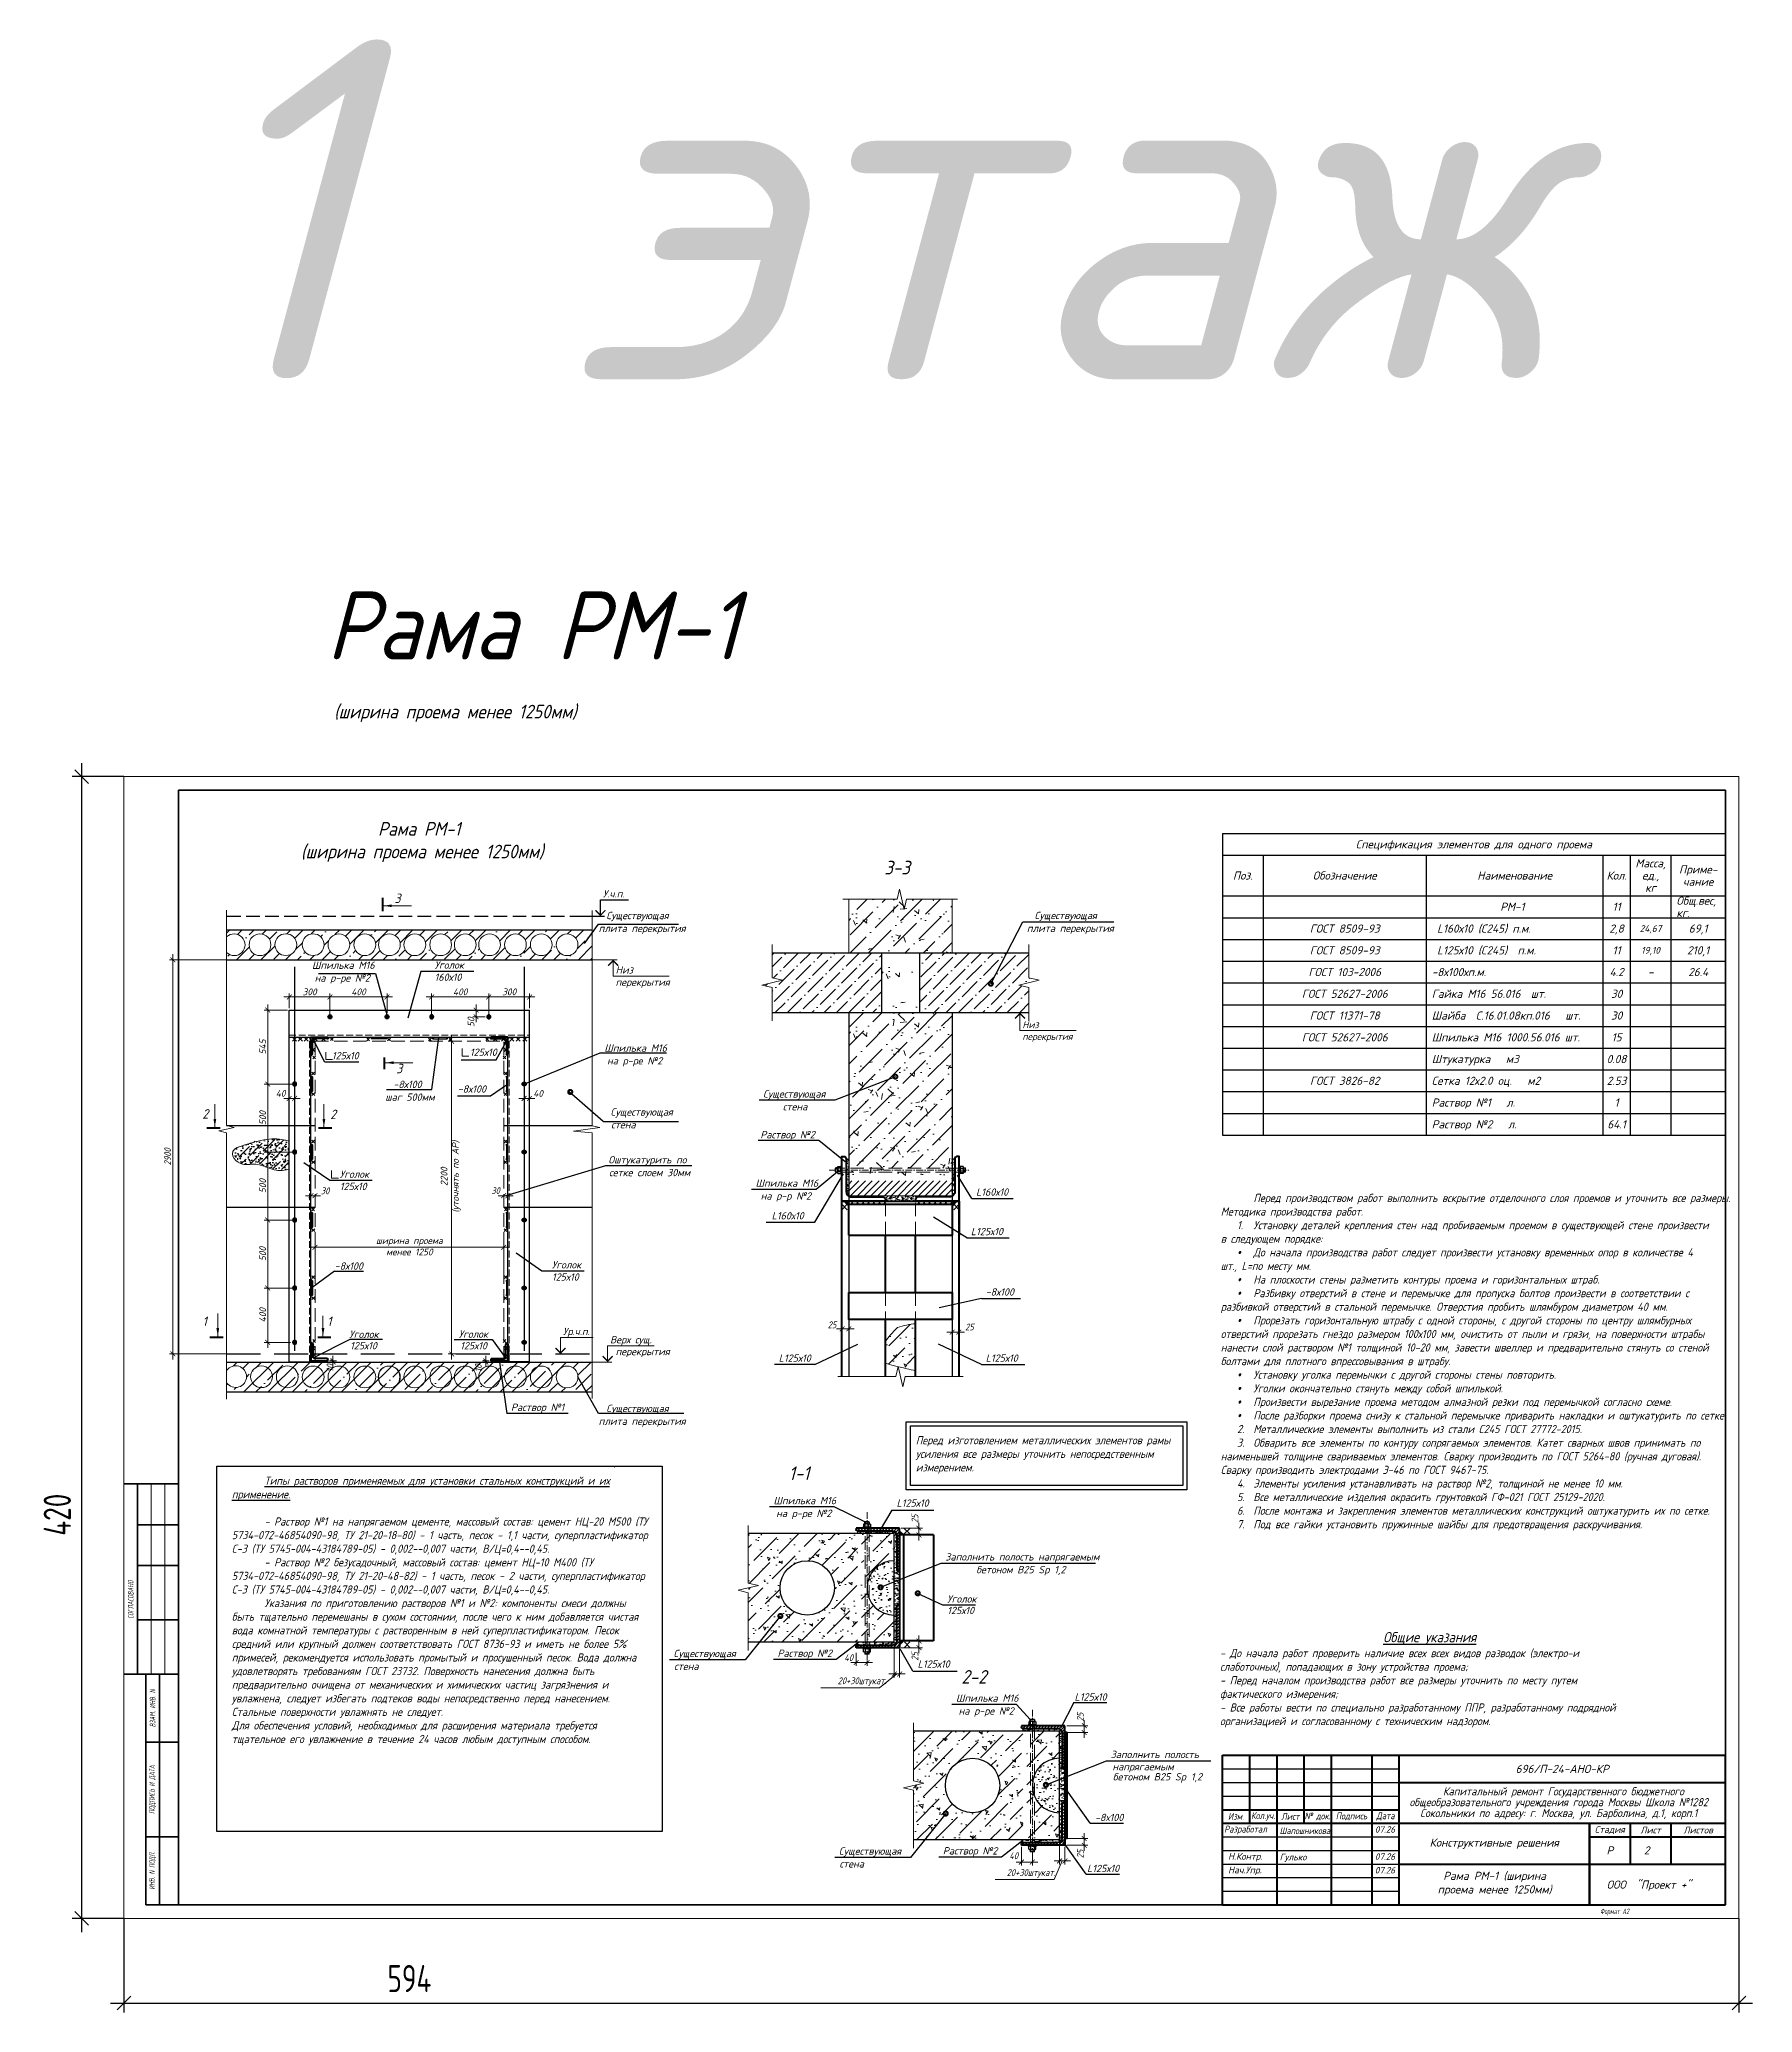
# Model space of a CAD drawing. Header units: millimetres. Extents: x 749182 to 2267578, y 70462 to 311449.
# Drawn here: x 2111871 to 2124473, y 224359 to 238875 of the extents above; entities that cross this region are included whole.
import ezdxf
from ezdxf.enums import TextEntityAlignment as Align

# ---------------------------------------------------------------- set-up
doc = ezdxf.new("R2010")
doc.units = ezdxf.units.MM
for name, pattern in [('GOST2.303 4', [7, 5, -2, 0]), ('ГОСТ 2.303 4', [7, 5, -2, 0]), ('осеваяX2', [4, 2.5, -0.5, 0.5, -0.5])]:
    doc.linetypes.add(name, pattern=pattern)
doc.layers.get('Defpoints').update_dxf_attribs({"color": 255})
for name, color, linetype, lineweight in [('1Стены', 252, 'Continuous', 25), ('Shtamp', 7, 'Continuous', 35), ('монолит', 176, 'Continuous', 50), ('Оси', 165, 'осеваяX2', 13), ('Размер', 7, 'Continuous', 13), ('сварка', 156, 'Continuous', 9), ('штамп', 7, 'Continuous', 25), ('штрих', 8, 'Continuous', 5), ('штриховка кирпич', 42, 'Continuous', 5)]:
    doc.layers.add(name, color=color, linetype=linetype, lineweight=lineweight)
doc.layers.add('CS_UNPLOTTED', color=254, linetype='Continuous', plot=False)
for name, color, linetype in [('VPORTS', 7, 'Continuous'), ('металл', 124, 'Continuous'), ('Текст', 7, 'Continuous'), ('Штриховка', 252, 'Continuous')]:
    doc.layers.add(name, color=color, linetype=linetype)
doc.styles.add('GOST', font='', dxfattribs={"width": 0.8, "oblique": 10})
doc.styles.add('GOST 2.304_new', font='isocpeur.ttf', dxfattribs={"width": 0.9, "oblique": 15})
doc.styles.add('БДА100', font='romand.shx', dxfattribs={"width": 0.7})
doc.styles.add('М2', font='isocpeui.ttf')
doc.styles.add('Юля', font='isocpeui.ttf', dxfattribs={"height": 2.8})
doc.styles.get('GOST').set_extended_font_data('GOST type A')
doc.dimstyles.new('SPDS', dxfattribs={"dimscale": 25, "dimtxt": 2.5, "dimasz": 1.77, "dimexe": 1.25, "dimexo": 0.625, "dimtad": 1, "dimdec": 0, "dimrnd": 0.001, "dimtxsty": 'GOST 2.304_new', "dimblk": 'ARCHTICK', "dimcen": 2.5, "dimdle": 2, "dimclrt": 256, "dimazin": 2, "dimtfac": 0.75, "dimtdec": 0, "dimtmove": 1, "dimatfit": 3, "dimfxl": 0, "dimtolj": 1, "dimlwd": 9, "dimlwe": 9, "dimarcsym": 0})
doc.dimstyles.new('SPDS 1_10', dxfattribs={"dimscale": 10, "dimtxt": 2.5, "dimasz": 1.77, "dimexe": 1.25, "dimexo": 0.625, "dimtad": 1, "dimdec": 0, "dimrnd": 0.001, "dimtxsty": 'М2', "dimblk": 'ARCHTICK', "dimcen": 2.5, "dimdle": 2, "dimclrt": 256, "dimadec": 0, "dimazin": 2, "dimtfac": 0.75, "dimtdec": 0, "dimtmove": 1, "dimatfit": 3, "dimfxl": 0, "dimtolj": 1, "dimlwd": 9, "dimlwe": 9, "dimarcsym": 0})
doc.dimstyles.new('SPDS 1_20', dxfattribs={"dimscale": 20, "dimtxt": 2.5, "dimasz": 1.77, "dimexe": 1.25, "dimexo": 0.625, "dimtad": 1, "dimdec": 0, "dimrnd": 0.001, "dimtxsty": 'М2', "dimblk": 'ARCHTICK', "dimcen": 2.5, "dimdle": 2, "dimclrt": 256, "dimadec": 0, "dimazin": 2, "dimtfac": 0.75, "dimtdec": 0, "dimtmove": 1, "dimatfit": 3, "dimfxl": 0, "dimtolj": 1, "dimlwd": 9, "dimlwe": 9, "dimarcsym": 0})
doc.dimstyles.new('БДА1', dxfattribs={"dimtxt": 2, "dimasz": 1, "dimexe": 0.7, "dimexo": 0, "dimgap": 0.8, "dimtad": 1, "dimdec": 0, "dimrnd": 1, "dimzin": 0, "dimdsep": 46, "dimtxsty": 'БДА100', "dimblk": 'OBLIQUE', "dimcen": 2, "dimdle": 1, "dimadec": 0, "dimazin": 0, "dimtfac": 1, "dimtdec": 0, "dimtmove": 1, "dimatfit": 3, "dimldrblk": 'NONE', "dimfxl": 0, "dimtolj": 1, "dimtzin": 0, "dimlwd": -1, "dimlwe": -1, "dimarcsym": 0})
pattern_1 = [(45, (-40617832.03, -1229024.45), (-89.8025612, 89.8025612), []), (45, (-40617742.23, -1229024.45), (-89.8025612, 89.8025612), [158.75, -31.75, 0, -31.75])]
pattern_2 = [(45, (-42280533.329, -1565286.4506), (-5.6126600757, 5.6126600757), [])]
pattern_3 = [(45, (-42280533.329, -1565275.921), (-5.6126600757, 5.6126600757), [])]

msp = doc.modelspace()

# ---------------------------------------------------------------- texts
at = {"color": 0, "ltscale": 20, "char_height": 54, "attachment_point": 1, "style": 'М2'}
for s, insert, width in [('\\pi44.76002;Уголок \\P\\pi44.61115;160х10', (2114732.8921, 232092.7007), 303.249292), ('Уголок 125х10', (2114080.1919, 230553.5688), 274.710988), ('Уголок 125х10', (2115640.406, 229887.0123), 274.710988)]:
    msp.add_mtext(s, dxfattribs=dict(at, insert=insert, width=width))
at = {"color": 0, "lineweight": -3, "ltscale": 0.071429, "char_height": 60, "attachment_point": 1, "style": 'М2'}
for s, insert, width in [('\\pi75.87524;2', (2123597.4775, 225581.4694), 194.341398), ('\\pi138.0294;Рама РМ-1 (ширина \\P\\pi96.8934;проема менее 1250мм)', (2122059.1108, 225394.4797), 1057.195604)]:
    msp.add_mtext(s, dxfattribs=dict(at, insert=insert, width=width))
at = {"layer": 'Размер', "linetype": 'Continuous', "ltscale": 20, "style": 'GOST 2.304_new', "oblique": 15, "width": 0.9}
for s, p in [('3', (2114482.466, 232521.1668)), ('3', (2114495.6474, 231268.681)), ('2', (2113069.4072, 230935.1078)), ('2', (2114009.2847, 230931.3142)), ('1', (2113070.4091, 229409.0595)), ('1', (2113987.5248, 229409.0595))]:
    msp.add_text(s, height=70, dxfattribs=at).set_placement(p)
at = {"layer": 'Текст', "linetype": 'Continuous', "ltscale": 20, "style": 'М2'}
for s, p in [('Спецификация элементов для одного проема', (2122422.5243, 232953.5905)), ('Масса,', (2123722.5243, 232813.5905)), ('Поз.', (2120722.5243, 232723.5905)), ('Обозначение', (2121472.5243, 232723.5905)), ('Наименование', (2122722.5243, 232723.5905)), ('Кол.', (2123472.5243, 232723.5905)), ('ед.,', (2123722.5243, 232723.5905)), ('Приме-', (2124072.5243, 232768.5905)), ('чание', (2124072.5243, 232678.5905)), ('кг', (2123722.5243, 232633.5905)), ('РМ-1 ', (2122725.0243, 232493.5905)), ('11', (2123472.5243, 232493.5905)), ('ГОСТ 8509-93', (2121472.5243, 232333.5905)), ('2,8', (2123472.5243, 232333.5905)), ('69,1', (2124072.5243, 232333.5905)), ('ГОСТ 8509-93', (2121472.5243, 232173.5905)), ('11', (2123472.5243, 232173.5905)), ('210,1', (2124072.5243, 232173.5905)), ('ГОСТ 103-2006', (2121472.5243, 232013.5905)), ('4.2', (2123472.5243, 232013.5905)), ('-', (2123722.5243, 232013.5905)), ('-', (2123725.0243, 232013.5905)), ('26.4', (2124072.5243, 232013.5905)), ('ГОСТ 52627-2006', (2121472.5243, 231853.5905)), ('30', (2123472.5243, 231853.5905)), ('ГОСТ 11371-78', (2121472.5243, 231693.5905)), ('30', (2123472.5243, 231693.5905)), ('ГОСТ 52627-2006', (2121472.5243, 231533.5905)), ('15', (2123472.5243, 231533.5905)), ('0.08', (2123472.5243, 231373.5905)), ('ГОСТ 3826-82', (2121472.5243, 231213.5905)), ('2.53', (2123472.5243, 231213.5905)), ('1', (2123472.5243, 231053.5905)), ('64.1', (2123472.5243, 230893.5905))]:
    msp.add_text(s, height=60, dxfattribs=at).set_placement(p, align=Align.MIDDLE_CENTER)
at = {"layer": 'Текст', "ltscale": 20, "style": 'М2'}
for s, p in [('У.ч.п.', (2116015.1738, 232562.1892)), ('Существующая', (2116040.8435, 232402.4066)), ('плита перекрытия', (2115984.346, 232308.4066)), ('Шпилька М16', (2113875.5103, 232036.8891)), ('на р-ре №2', (2113895.3441, 231942.8891)), ('Низ', (2116108.9418, 232002.1892)), ('125х10', (2114021.6289, 231371.3207)), ('125х10', (2115037.4826, 231396.6998)), ('Шпилька М16', (2116026.2288, 231427.5053)), ('на р-ре №2', (2116046.0626, 231333.5053)), ('шаг 500мм', (2114414.5232, 231066.1948)), ('-8х100', (2114473.7103, 231160.1948)), ('-8х100', (2114947.2149, 231126.1616)), ('Существующая', (2116071.8509, 230957.3733)), ('стена', (2116076.3076, 230863.3733)), ('Оштукатурить по', (2116056.1029, 230605.4211)), ('сетке слоем 30мм', (2116060.9629, 230511.4211)), ('-8х100', (2114042.0256, 229823.8714)), ('Уголок', (2114149.9572, 229321.7959)), ('Уголок', (2114954.7582, 229323.1482)), ('Ур.ч.п.', (2115721.656, 229342.1892)), ('125х10', (2114155.7279, 229237.6558)), ('125х10', (2114965.4673, 229237.6558)), ('Верх сущ.', (2116068.5687, 229282.1892)), ('Раствор №1', (2115339.2294, 228784.6714)), ('Существующая', (2116040.8435, 228776.0996)), ('плита перекрытия', (2115984.346, 228682.0996))]:
    msp.add_text(s, height=54, dxfattribs=at).set_placement(p)
at = {"layer": 'Текст', "linetype": 'Continuous', "ltscale": 20, "style": 'М2'}
for s, p in [('Общ.вес, ', (2123912.5243, 232538.5905)), ('кг.', (2123912.5243, 232448.5905)), ('L160х10 (С245) п.м.', (2122152.0879, 232333.5905)), ('L125х10 (С245)  п.м.', (2122152.0879, 232173.5905)), ('-8х100хп.м.', (2122112.5243, 232013.5905)), ('Гайка М16 56.016  шт.', (2122112.5243, 231853.5905)), ('Шайба  С.16.01.08кп.016   шт.', (2122112.5243, 231693.5905)), ('Шпилька М16 1000.56.016 шт.', (2122112.5243, 231533.5905)), ('Штукатурка   м3', (2122112.5243, 231373.5905)), ('Сетка 12х2.0 оц.   м2', (2122112.5243, 231213.5905)), ('Раствор №1   л.', (2122112.5243, 231053.5905)), ('Раствор №2   л.', (2122112.5243, 230893.5905))]:
    msp.add_text(s, height=60, dxfattribs=at).set_placement(p, align=Align.MIDDLE_LEFT)
at = {"layer": 'Текст', "linetype": 'Continuous', "ltscale": 100, "style": 'М2'}
for s, p in [('24,67', (2123722.4305, 232333.6405)), ('19,10', (2123722.4305, 232173.7405))]:
    msp.add_text(s, height=49.96875, dxfattribs=at).set_placement(p, align=Align.MIDDLE_CENTER)
at = {"layer": 'Текст', "ltscale": 20, "style": 'М2'}
for p in [(2116108.9418, 231966.1892), (2116108.9418, 229248.6773)]:
    msp.add_text('перекрытия', height=54, dxfattribs=at).set_placement(p, align=Align.TOP_LEFT)
at = {"layer": 'Текст', "insert": (2117923.1532, 237624.5129), "char_height": 2500, "width": 25224.921907, "attachment_point": 5, "style": 'Юля'}
msp.add_mtext('1 этаж', dxfattribs=at)
at = {"layer": 'Текст', "lineweight": 30, "ltscale": 20, "char_height": 100, "attachment_point": 1, "style": 'GOST 2.304_new'}
for s, width, insert in [('\\pi710.679;{\\H5x;Рама РМ-1\\P\\pi1399.525;} (ширина проема менее 1250мм)', 4704.307117, (2113269.8413, 234813.3086)), ('\\pi1091.417;Рама РМ-1\\P\\pi467.084; (ширина проема менее 1250мм)', 2839.424347, (2113269.8413, 233117.0084))]:
    msp.add_mtext_dynamic_manual_height_columns(s, width=width, gutter_width=125, heights=[0], dxfattribs=dict(at, insert=insert))
at = {"layer": 'Текст', "ltscale": 20, "char_height": 60, "attachment_point": 1, "style": 'GOST 2.304_new'}
for s, width, gutter_width, heights, insert in [('       Перед производством работ выполнить вскрытие отделочного слоя проемов и уточнить все размеры. \\PМетодика производства работ.\\P\\pi120;1.^IУстановку деталей крепления стен над пробиваемым проемом в существующей стене произвести в следующем порядке: \\P{\\fSymbol|b0|i1|c2|p18;·^I}До начала производства работ следует произвести установку временных опор в количестве 4 шт., L=по месту мм. \\P{\\fSymbol|b0|i1|c2|p18;·^I}На плоскости стены разметить контуры проема и горизонтальных штраб. \\P{\\fSymbol|b0|i1|c2|p18;·^I}Разбивку отверстий в стене и перемычке для пропуска болтов произвести в соответствии с разбивкой отверстий в стальной перемычке. Отверстия пробить шлямбуром диаметром 40 мм. \\P{\\fSymbol|b0|i1|c2|p18;·^I}Прорезать горизонтальную штрабу с одной стороны, с другой стороны по центру шлямбурных отверстий прорезать гнездо размером 100х100 мм, очистить от пыли и грязи, на поверхности штрабы нанести слой раствором №1 толщиной 10-20 мм, завести швеллер и предварительно стянуть со стеной болтами для плотного впрессовывания в штрабу. \\P{\\fSymbol|b0|i1|c2|p18;·^I}Установку уголка перемычки с другой стороны стены повторить. \\P{\\fSymbol|b0|i1|c2|p18;·^I}Уголки окончательно стянуть между собой шпилькой. \\P{\\fSymbol|b0|i1|c2|p18;·^I}Произвести вырезание проема методом алмазной резки под перемычкой согласно схеме. \\P{\\fSymbol|b0|i1|c2|p18;·^I}После разборки проема снизу к стальной перемычке приварить накладки и оштукатурить по сетке. \\P2.^IМеталлические элементы выполнить из стали С245 ГОСТ 27772-2015. \\P3.^IОбварить все элементы по контуру сопрягаемых элементов. Катет сварных швов принимать по наименьшей толщине свариваемых элементов. Сварку производить по ГОСТ 5264-80 (ручная дуговая). Сварку производить электродами Э-46 по ГОСТ 9467-75.\\P4.^IЭлементы усиления устанавливать на раствор №2, толщиной не менее 10 мм. \\P5.^IВсе металлические изделия окрасить грунтовкой ГФ-021 ГОСТ 25129-2020. \\P6.^IПосле монтажа и закрепления элементов металлических конструкций оштукатурить их по сетке.\\P7.^IПод все гайки установить пружинные шайбы для предотвращения раскручивания. ', 3584.340827, 1500, [4759.4016], (2120560.6027, 230381.6603)), ('Перед изготовлением металлических элементов рамы усиления все размеры уточнить непосредственным измерением.', 1952.323026, 125, [0], (2118317.6392, 228599.2499)), ('^I^I^I^I^I{\\H1.25x;\\LОбщие указания\\P}- До начала работ проверить наличие всех всех видов разводок (электро-и слаботочных), попадающих в зону устройства проема;\\P- Перед началом производства работ все размеры уточнить по месту путем фактического измерения;\\P- Все работы вести по специально разработанному ППР, разработанному подрядной организацией и согласованному с техническим надзором.', 2903.174826, 125, [0], (2120555.2966, 227158.1246))]:
    msp.add_mtext_dynamic_manual_height_columns(s, width=width, gutter_width=gutter_width, heights=heights, dxfattribs=dict(at, insert=insert))
at = {"layer": 'Текст', "ltscale": 20, "insert": (2113285.8145, 228301.2947), "char_height": 60, "width": 3055.115397, "attachment_point": 1, "style": 'GOST 2.304_new'}
msp.add_mtext('^I{\\LТипы растворов применяемых для установки стальных конструкций и их применение.\\P}\\P^I- Раствор №1 на напрягаемом цементе, массовый состав: цемент НЦ-20 М500 (ТУ 5734-072-46854090-98, ТУ 21-20-18-80) - 1 часть, песок - 1,1 части, суперпластификатор С-3 (ТУ 5745-004-43184789-05) - 0,002--0,007 части, В/Ц=0,4--0,45. \\P^I- Раствор №2 безусадочный, массовый состав: цемент НЦ-10 М400 (ТУ 5734-072-46854090-98, ТУ 21-20-48-82) - 1 часть, песок - 2 части, суперпластификатор С-3 (ТУ 5745-004-43184789-05) - 0,002--0,007 части, В/Ц=0,4--0,45.\\P^IУказания по приготовлению растворов №1 и №2: компоненты смеси должны быть тщательно перемешаны в сухом состоянии, после чего к ним добавляется чистая вода комнатной температуры с растворенным в ней суперпластификатором. Песок средний или крупный должен соответствовать ГОСТ 8736-93 и иметь не более 5% примесей, рекомендуется использовать промытый и просушенный песок. Вода должна удовлетворять требованиям ГОСТ 23732. Поверхность нанесения должна быть предварительно очищена от механических и химических частиц загрязнения и увлажнена, следует избегать подтеков воды непосредственно перед нанесением. Стальные поверхности увлажнять не следует.\\PДля обеспечения условий, необходимых для расширения материала требуется тщательное его увлажнение в течение 24 часов любым доступным способом.', dxfattribs=at)

# ---------------------------------------------------------------- blocks, each defined once
blk = doc.blocks.new('_ArchTick')
at = {"color": 0, "linetype": 'ByBlock', "const_width": 0.15}
blk.add_lwpolyline([(-0.5, -0.5), (0.5, 0.5)], dxfattribs=at)
blk = doc.blocks.new('*D2985')
at = {"layer": 'Defpoints', "color": 0, "lineweight": 20, "ltscale": 20, "transparency": 16777216}
for p in [(2113868, 230392), (2113868, 230368), (2113898, 230392)]:
    blk.add_point(p, dxfattribs=at)
at = {"layer": 'Размер', "color": 0, "lineweight": 9, "ltscale": 20, "transparency": 16777216}
for p, q in [((2113938, 230368), (2113828, 230368)), ((2113868, 230379), (2113868, 230343)), ((2113898, 230379), (2113898, 230343))]:
    blk.add_line(p, q, dxfattribs=at)
at = {"layer": 'Размер', "color": 0, "lineweight": 9, "ltscale": 20, "transparency": 16777216, "xscale": 35.4, "yscale": 35.4, "zscale": 35.4}
for p, rotation in [((2113868, 230368), 179.9999999995553), ((2113898, 230368), 359.9999999995553)]:
    blk.add_blockref('_ArchTick', p, dxfattribs=dict(at, rotation=rotation))
at = {"layer": 'Размер', "ltscale": 20, "transparency": 16777216, "insert": (2113972, 230404), "char_height": 50, "attachment_point": 5, "style": 'GOST 2.304_new'}
blk.add_mtext('\\A1;30', dxfattribs=at)
blk = doc.blocks.new('свар')
at = {"layer": 'сварка', "color": 0, "linetype": 'Continuous', "ltscale": 10}
for p, q in [((10, 10), (-10, -10)), ((-10, 10), (10, -10))]:
    blk.add_line(p, q, dxfattribs=at)
blk = doc.blocks.new('*D2986')
at = {"color": 0, "lineweight": 9, "ltscale": 20, "transparency": 16777216}
for p, q in [((2115246, 230368), (2115356, 230368)), ((2115286, 230379), (2115286, 230343)), ((2115316, 230379), (2115316, 230343))]:
    blk.add_line(p, q, dxfattribs=at)
at = {"layer": 'Defpoints', "color": 0, "lineweight": 20, "ltscale": 20, "transparency": 16777216}
for p in [(2115286, 230392), (2115316, 230392), (2115316, 230368)]:
    blk.add_point(p, dxfattribs=at)
at = {"color": 0, "lineweight": 9, "ltscale": 20, "transparency": 16777216, "xscale": 35.4, "yscale": 35.4, "zscale": 35.4, "rotation": 180}
blk.add_blockref('_ArchTick', (2115286, 230368), dxfattribs=at)
at = {"color": 0, "lineweight": 9, "ltscale": 20, "transparency": 16777216, "xscale": 35.4, "yscale": 35.4, "zscale": 35.4}
blk.add_blockref('_ArchTick', (2115316, 230368), dxfattribs=at)
at = {"ltscale": 20, "transparency": 16777216, "insert": (2115226, 230406), "char_height": 50, "attachment_point": 5, "style": 'GOST 2.304_new'}
blk.add_mtext('\\A1;30', dxfattribs=at)
blk = doc.blocks.new('*D2971')
at = {"layer": 'Defpoints', "color": 0, "lineweight": 20, "ltscale": 20, "transparency": 16777216}
for p in [(2115436, 231172), (2115476, 231174), (2115476, 231084)]:
    blk.add_point(p, dxfattribs=at)
at = {"layer": 'Размер', "color": 0, "lineweight": 9, "ltscale": 20, "transparency": 16777216}
for p, q in [((2115436, 231160), (2115436, 231059)), ((2115476, 231162), (2115476, 231059)), ((2115396, 231084), (2115516, 231084))]:
    blk.add_line(p, q, dxfattribs=at)
at = {"layer": 'Размер', "color": 0, "lineweight": 9, "ltscale": 20, "transparency": 16777216, "xscale": 35.4, "yscale": 35.4, "zscale": 35.4, "rotation": 180}
blk.add_blockref('_ArchTick', (2115436, 231084), dxfattribs=at)
at = {"layer": 'Размер', "color": 0, "lineweight": 9, "ltscale": 20, "transparency": 16777216, "xscale": 35.4, "yscale": 35.4, "zscale": 35.4}
blk.add_blockref('_ArchTick', (2115476, 231084), dxfattribs=at)
at = {"layer": 'Размер', "ltscale": 20, "transparency": 16777216, "insert": (2115539, 231121), "char_height": 50, "attachment_point": 5, "style": 'М2'}
blk.add_mtext('\\A1;40', dxfattribs=at)
blk = doc.blocks.new('*D2972')
at = {"layer": 'CS_UNPLOTTED', "color": 0, "lineweight": 9, "ltscale": 20, "transparency": 16777216}
for p, q in [((2112852, 232144), (2112852, 229164)), ((2113426, 232104), (2112827, 232104)), ((2113426, 229204), (2112827, 229204))]:
    blk.add_line(p, q, dxfattribs=at)
at = {"layer": 'Defpoints', "color": 0, "lineweight": 20, "ltscale": 20, "transparency": 16777216}
for p in [(2113438, 232104), (2112852, 229204), (2113438, 229204)]:
    blk.add_point(p, dxfattribs=at)
at = {"layer": 'CS_UNPLOTTED', "color": 0, "lineweight": 9, "ltscale": 20, "transparency": 16777216, "xscale": 35.4, "yscale": 35.4, "zscale": 35.4}
for p, rotation in [((2112852, 232104), 90), ((2112852, 229204), 270)]:
    blk.add_blockref('_ArchTick', p, dxfattribs=dict(at, rotation=rotation))
at = {"layer": 'CS_UNPLOTTED', "ltscale": 20, "transparency": 16777216, "insert": (2112814, 230654), "char_height": 50, "attachment_point": 5, "rotation": 90, "style": 'GOST 2.304_new'}
blk.add_mtext('\\A1;2900', dxfattribs=at)
blk = doc.blocks.new('м16')
at = {"layer": 'металл', "lineweight": 30, "ltscale": 20}
for p, q in [((-11, 6), (0, 13)), ((-11, -6), (-11, 6)), ((0, 13), (11, 6)), ((11, 6), (11, -6)), ((0, -13), (-11, -6)), ((11, -6), (0, -13))]:
    blk.add_line(p, q, dxfattribs=at)
blk.add_circle((0, 0), 15, dxfattribs=at)
for radius, start, end in [(10.4, 0, 180), (10.4, 180, 0), (6.92, 0, 180), (6.92, 180, 0)]:
    blk.add_arc((0, 0), radius, start, end, dxfattribs=at)
at = {"layer": 'металл', "linetype": 'Continuous', "lineweight": 25, "ltscale": 20}
blk.add_arc((0, 0), 8, 255, 165, dxfattribs=at)
at = {"layer": 'Оси', "ltscale": 20}
for p, q in [((17, 0), (-17, 0)), ((0, 17), (0, -17))]:
    blk.add_line(p, q, dxfattribs=at)
blk = doc.blocks.new('*D2973')
at = {"color": 0, "lineweight": 9, "ltscale": 20, "transparency": 16777216}
for p, q in [((2113745, 231189), (2113525, 231189)), ((2113550, 231229), (2113550, 230649)), ((2113745, 230689), (2113525, 230689))]:
    blk.add_line(p, q, dxfattribs=at)
at = {"layer": 'Defpoints', "color": 0, "lineweight": 20, "ltscale": 20, "transparency": 16777216}
for p in [(2113758, 231189), (2113550, 230689), (2113758, 230689)]:
    blk.add_point(p, dxfattribs=at)
at = {"color": 0, "lineweight": 9, "ltscale": 20, "transparency": 16777216, "xscale": 35.4, "yscale": 35.4, "zscale": 35.4}
for p, rotation in [((2113550, 231189), 90), ((2113550, 230689), 270)]:
    blk.add_blockref('_ArchTick', p, dxfattribs=dict(at, rotation=rotation))
at = {"ltscale": 20, "transparency": 16777216, "insert": (2113513, 230939), "char_height": 50, "attachment_point": 5, "rotation": 90, "style": 'М2'}
blk.add_mtext('\\A1;500', dxfattribs=at)
blk = doc.blocks.new('*D2974')
at = {"color": 0, "lineweight": 9, "ltscale": 20, "transparency": 16777216}
for p, q in [((2113745, 230689), (2113525, 230689)), ((2113550, 230729), (2113550, 230149)), ((2113745, 230189), (2113525, 230189))]:
    blk.add_line(p, q, dxfattribs=at)
at = {"layer": 'Defpoints', "color": 0, "lineweight": 20, "ltscale": 20, "transparency": 16777216}
for p in [(2113758, 230689), (2113550, 230189), (2113758, 230189)]:
    blk.add_point(p, dxfattribs=at)
at = {"color": 0, "lineweight": 9, "ltscale": 20, "transparency": 16777216, "xscale": 35.4, "yscale": 35.4, "zscale": 35.4}
for p, rotation in [((2113550, 230689), 90), ((2113550, 230189), 270)]:
    blk.add_blockref('_ArchTick', p, dxfattribs=dict(at, rotation=rotation))
at = {"ltscale": 20, "transparency": 16777216, "insert": (2113513, 230439), "char_height": 50, "attachment_point": 5, "rotation": 90, "style": 'М2'}
blk.add_mtext('\\A1;500', dxfattribs=at)
blk = doc.blocks.new('*D2975')
at = {"color": 0, "lineweight": 9, "ltscale": 20, "transparency": 16777216}
for p, q in [((2113550, 230229), (2113550, 229649)), ((2113745, 230189), (2113525, 230189)), ((2113745, 229689), (2113525, 229689))]:
    blk.add_line(p, q, dxfattribs=at)
at = {"layer": 'Defpoints', "color": 0, "lineweight": 20, "ltscale": 20, "transparency": 16777216}
for p in [(2113758, 230189), (2113550, 229689), (2113758, 229689)]:
    blk.add_point(p, dxfattribs=at)
at = {"color": 0, "lineweight": 9, "ltscale": 20, "transparency": 16777216, "xscale": 35.4, "yscale": 35.4, "zscale": 35.4}
for p, rotation in [((2113550, 230189), 90), ((2113550, 229689), 270)]:
    blk.add_blockref('_ArchTick', p, dxfattribs=dict(at, rotation=rotation))
at = {"ltscale": 20, "transparency": 16777216, "insert": (2113513, 229939), "char_height": 50, "attachment_point": 5, "rotation": 90, "style": 'М2'}
blk.add_mtext('\\A1;500', dxfattribs=at)
blk = doc.blocks.new('*D2976')
at = {"layer": 'Defpoints', "color": 0, "lineweight": 20, "ltscale": 20, "transparency": 16777216}
for p in [(2113708, 231174), (2113748, 231172), (2113708, 231084)]:
    blk.add_point(p, dxfattribs=at)
at = {"layer": 'Размер', "color": 0, "lineweight": 9, "ltscale": 20, "transparency": 16777216}
for p, q in [((2113708, 231162), (2113708, 231059)), ((2113748, 231160), (2113748, 231059)), ((2113788, 231084), (2113668, 231084))]:
    blk.add_line(p, q, dxfattribs=at)
at = {"layer": 'Размер', "color": 0, "lineweight": 9, "ltscale": 20, "transparency": 16777216, "xscale": 35.4, "yscale": 35.4, "zscale": 35.4, "rotation": 180}
blk.add_blockref('_ArchTick', (2113708, 231084), dxfattribs=at)
at = {"layer": 'Размер', "color": 0, "lineweight": 9, "ltscale": 20, "transparency": 16777216, "xscale": 35.4, "yscale": 35.4, "zscale": 35.4}
blk.add_blockref('_ArchTick', (2113748, 231084), dxfattribs=at)
at = {"layer": 'Размер', "ltscale": 20, "transparency": 16777216, "insert": (2113645, 231121), "char_height": 50, "attachment_point": 5, "style": 'М2'}
blk.add_mtext('\\A1;40', dxfattribs=at)
blk = doc.blocks.new('*D2977')
at = {"color": 0, "lineweight": 9, "ltscale": 20, "transparency": 16777216}
for p, q in [((2114005, 229154), (2114055, 229154)), ((2114005, 229144), (2114055, 229144)), ((2114030, 229154), (2114030, 229190)), ((2114030, 229154), (2114030, 229144)), ((2114030, 229144), (2114030, 229109))]:
    blk.add_line(p, q, dxfattribs=at)
at = {"layer": 'Defpoints', "color": 0, "lineweight": 20, "ltscale": 20, "transparency": 16777216}
for p in [(2113993, 229154), (2113993, 229144), (2114030, 229144)]:
    blk.add_point(p, dxfattribs=at)
at = {"color": 0, "lineweight": 9, "ltscale": 20, "transparency": 16777216, "xscale": 35.4, "yscale": 35.4, "zscale": 35.4}
for p, rotation in [((2114030, 229154), 270), ((2114030, 229144), 90)]:
    blk.add_blockref('_ArchTick', p, dxfattribs=dict(at, rotation=rotation))
at = {"ltscale": 20, "transparency": 16777216, "insert": (2114009, 229099), "char_height": 50, "attachment_point": 5, "rotation": 90, "style": 'М2'}
blk.add_mtext('\\A1;10', dxfattribs=at)
blk = doc.blocks.new('*D2978')
at = {"color": 0, "lineweight": 9, "ltscale": 20, "transparency": 16777216}
for p, q in [((2113623, 229689), (2113525, 229689)), ((2113550, 229729), (2113550, 229249)), ((2113718, 229289), (2113525, 229289))]:
    blk.add_line(p, q, dxfattribs=at)
at = {"layer": 'Defpoints', "color": 0, "lineweight": 20, "ltscale": 20, "transparency": 16777216}
for p in [(2113635, 229689), (2113550, 229289), (2113731, 229289)]:
    blk.add_point(p, dxfattribs=at)
at = {"color": 0, "lineweight": 9, "ltscale": 20, "transparency": 16777216, "xscale": 35.4, "yscale": 35.4, "zscale": 35.4}
for p, rotation in [((2113550, 229689), 90), ((2113550, 229289), 270)]:
    blk.add_blockref('_ArchTick', p, dxfattribs=dict(at, rotation=rotation))
at = {"ltscale": 20, "transparency": 16777216, "insert": (2113513, 229489), "char_height": 50, "attachment_point": 5, "rotation": 90, "style": 'М2'}
blk.add_mtext('\\A1;400', dxfattribs=at)
blk = doc.blocks.new('*D2979')
at = {"color": 0, "lineweight": 9, "ltscale": 20, "transparency": 16777216}
for p, q in [((2115179, 229154), (2115129, 229154)), ((2115179, 229144), (2115129, 229144)), ((2115154, 229154), (2115154, 229190)), ((2115154, 229154), (2115154, 229144)), ((2115154, 229144), (2115154, 229109))]:
    blk.add_line(p, q, dxfattribs=at)
at = {"layer": 'Defpoints', "color": 0, "lineweight": 20, "ltscale": 20, "transparency": 16777216}
for p in [(2115154, 229144), (2115191, 229154), (2115191, 229144)]:
    blk.add_point(p, dxfattribs=at)
at = {"color": 0, "lineweight": 9, "ltscale": 20, "transparency": 16777216, "xscale": 35.4, "yscale": 35.4, "zscale": 35.4}
for p, rotation in [((2115154, 229154), 270), ((2115154, 229144), 90)]:
    blk.add_blockref('_ArchTick', p, dxfattribs=dict(at, rotation=rotation))
at = {"ltscale": 20, "transparency": 16777216, "insert": (2115100, 229099), "char_height": 50, "attachment_point": 5, "rotation": 90, "style": 'М2'}
blk.add_mtext('\\A1;10', dxfattribs=at)
blk = doc.blocks.new('*D2980')
at = {"color": 0, "lineweight": 9, "ltscale": 20, "transparency": 16777216}
for p, q in [((2113668, 231830), (2114048, 231830)), ((2113708, 231747), (2113708, 231855)), ((2114008, 231697), (2114008, 231855))]:
    blk.add_line(p, q, dxfattribs=at)
at = {"layer": 'Defpoints', "color": 0, "lineweight": 20, "ltscale": 20, "transparency": 16777216}
for p in [(2114008, 231830), (2113708, 231734), (2114008, 231684)]:
    blk.add_point(p, dxfattribs=at)
at = {"color": 0, "lineweight": 9, "ltscale": 20, "transparency": 16777216, "xscale": 35.4, "yscale": 35.4, "zscale": 35.4, "rotation": 180}
blk.add_blockref('_ArchTick', (2113708, 231830), dxfattribs=at)
at = {"color": 0, "lineweight": 9, "ltscale": 20, "transparency": 16777216, "xscale": 35.4, "yscale": 35.4, "zscale": 35.4}
blk.add_blockref('_ArchTick', (2114008, 231830), dxfattribs=at)
at = {"ltscale": 20, "transparency": 16777216, "insert": (2113858, 231868), "char_height": 50, "attachment_point": 5, "style": 'М2'}
blk.add_mtext('\\A1;300', dxfattribs=at)
blk = doc.blocks.new('*D2981')
at = {"color": 0, "lineweight": 9, "ltscale": 20, "transparency": 16777216}
for p, q in [((2114468, 231830), (2113968, 231830)), ((2114008, 231725), (2114008, 231855)), ((2114428, 231714), (2114428, 231855))]:
    blk.add_line(p, q, dxfattribs=at)
at = {"layer": 'Defpoints', "color": 0, "lineweight": 20, "ltscale": 20, "transparency": 16777216}
for p in [(2114008, 231830), (2114008, 231712), (2114428, 231701)]:
    blk.add_point(p, dxfattribs=at)
at = {"color": 0, "lineweight": 9, "ltscale": 20, "transparency": 16777216, "xscale": 35.4, "yscale": 35.4, "zscale": 35.4, "rotation": 180}
blk.add_blockref('_ArchTick', (2114008, 231830), dxfattribs=at)
at = {"color": 0, "lineweight": 9, "ltscale": 20, "transparency": 16777216, "xscale": 35.4, "yscale": 35.4, "zscale": 35.4}
blk.add_blockref('_ArchTick', (2114428, 231830), dxfattribs=at)
at = {"ltscale": 20, "transparency": 16777216, "insert": (2114218, 231868), "char_height": 50, "attachment_point": 5, "style": 'М2'}
blk.add_mtext('\\A1;400', dxfattribs=at)
blk = doc.blocks.new('*D2982')
at = {"color": 0, "lineweight": 9, "ltscale": 20, "transparency": 16777216}
for p, q in [((2113695, 231734), (2113525, 231734)), ((2113550, 231149), (2113550, 231774)), ((2113735, 231189), (2113525, 231189))]:
    blk.add_line(p, q, dxfattribs=at)
at = {"layer": 'Defpoints', "color": 0, "lineweight": 20, "ltscale": 20, "transparency": 16777216}
for p in [(2113550, 231734), (2113708, 231734), (2113748, 231189)]:
    blk.add_point(p, dxfattribs=at)
at = {"color": 0, "lineweight": 9, "ltscale": 20, "transparency": 16777216, "xscale": 35.4, "yscale": 35.4, "zscale": 35.4}
for p, rotation in [((2113550, 231734), 90), ((2113550, 231189), 270)]:
    blk.add_blockref('_ArchTick', p, dxfattribs=dict(at, rotation=rotation))
at = {"ltscale": 20, "transparency": 16777216, "insert": (2113513, 231462), "char_height": 50, "attachment_point": 5, "rotation": 90, "style": 'М2'}
blk.add_mtext('\\A1;545', dxfattribs=at)
blk = doc.blocks.new('*D2983')
at = {"color": 0, "lineweight": 9, "ltscale": 20, "transparency": 16777216}
for p, q in [((2114716, 231830), (2115216, 231830)), ((2114756, 231697), (2114756, 231855)), ((2115176, 231704), (2115176, 231855))]:
    blk.add_line(p, q, dxfattribs=at)
at = {"layer": 'Defpoints', "color": 0, "lineweight": 20, "ltscale": 20, "transparency": 16777216}
for p in [(2115176, 231830), (2114756, 231684), (2115176, 231691)]:
    blk.add_point(p, dxfattribs=at)
at = {"color": 0, "lineweight": 9, "ltscale": 20, "transparency": 16777216, "xscale": 35.4, "yscale": 35.4, "zscale": 35.4, "rotation": 180}
blk.add_blockref('_ArchTick', (2114756, 231830), dxfattribs=at)
at = {"color": 0, "lineweight": 9, "ltscale": 20, "transparency": 16777216, "xscale": 35.4, "yscale": 35.4, "zscale": 35.4}
blk.add_blockref('_ArchTick', (2115176, 231830), dxfattribs=at)
at = {"ltscale": 20, "transparency": 16777216, "insert": (2114966, 231868), "char_height": 50, "attachment_point": 5, "style": 'М2'}
blk.add_mtext('\\A1;400', dxfattribs=at)
blk = doc.blocks.new('*D2984')
at = {"color": 0, "lineweight": 9, "ltscale": 20, "transparency": 16777216}
for p, q in [((2115136, 231830), (2115516, 231830)), ((2115176, 231704), (2115176, 231855)), ((2115476, 231747), (2115476, 231855))]:
    blk.add_line(p, q, dxfattribs=at)
at = {"layer": 'Defpoints', "color": 0, "lineweight": 20, "ltscale": 20, "transparency": 16777216}
for p in [(2115476, 231830), (2115176, 231691), (2115476, 231734)]:
    blk.add_point(p, dxfattribs=at)
at = {"color": 0, "lineweight": 9, "ltscale": 20, "transparency": 16777216, "xscale": 35.4, "yscale": 35.4, "zscale": 35.4, "rotation": 180}
blk.add_blockref('_ArchTick', (2115176, 231830), dxfattribs=at)
at = {"color": 0, "lineweight": 9, "ltscale": 20, "transparency": 16777216, "xscale": 35.4, "yscale": 35.4, "zscale": 35.4}
blk.add_blockref('_ArchTick', (2115476, 231830), dxfattribs=at)
at = {"ltscale": 20, "transparency": 16777216, "insert": (2115326, 231868), "char_height": 50, "attachment_point": 5, "style": 'М2'}
blk.add_mtext('\\A1;300', dxfattribs=at)
blk = doc.blocks.new('*D2988')
at = {"color": 0, "lineweight": 9, "ltscale": 20, "transparency": 16777216}
for p, q in [((2113858, 229989), (2115326, 229989)), ((2113898, 229790), (2113898, 230014)), ((2115286, 229790), (2115286, 230014))]:
    blk.add_line(p, q, dxfattribs=at)
at = {"layer": 'Defpoints', "color": 0, "lineweight": 20, "ltscale": 20, "transparency": 16777216}
for p in [(2115286, 229989), (2113898, 229778), (2115286, 229778)]:
    blk.add_point(p, dxfattribs=at)
at = {"color": 0, "lineweight": 9, "ltscale": 20, "transparency": 16777216, "xscale": 35.4, "yscale": 35.4, "zscale": 35.4, "rotation": 180}
blk.add_blockref('_ArchTick', (2113898, 229989), dxfattribs=at)
at = {"color": 0, "lineweight": 9, "ltscale": 20, "transparency": 16777216, "xscale": 35.4, "yscale": 35.4, "zscale": 35.4}
blk.add_blockref('_ArchTick', (2115286, 229989), dxfattribs=at)
at = {"ltscale": 20, "transparency": 16777216, "insert": (2114592, 229996), "char_height": 50, "width": 516.52, "attachment_point": 5, "style": 'М2'}
blk.add_mtext('\\A1;ширина проема менее 1250', dxfattribs=at)
blk = doc.blocks.new('_Oblique')
at = {"color": 0, "linetype": 'ByBlock', "lineweight": -2}
blk.add_line((-0.5, -0.5), (0.5, 0.5), dxfattribs=at)
blk = doc.blocks.new('*D714')
at = {"layer": 'Defpoints', "color": 0, "transparency": 16777216}
for p, q in [((0, 0), (0, -34.62)), ((594, 0), (594, -34.62)), ((-5, -31.12), (599, -31.12))]:
    blk.add_line(p, q, dxfattribs=at)
for p in [(0, 0), (594, 0), (594, -31.12)]:
    blk.add_point(p, dxfattribs=at)
at = {"layer": 'Defpoints', "color": 0, "transparency": 16777216, "xscale": 5, "yscale": 5, "zscale": 5, "rotation": 180}
blk.add_blockref('_Oblique', (0, -31.12), dxfattribs=at)
at = {"layer": 'Defpoints', "color": 0, "transparency": 16777216, "xscale": 5, "yscale": 5, "zscale": 5}
blk.add_blockref('_Oblique', (594, -31.12), dxfattribs=at)
at = {"layer": 'Defpoints', "color": 0, "lineweight": 0, "transparency": 16777216, "insert": (105, -22.12), "char_height": 10, "attachment_point": 5, "style": 'БДА100'}
blk.add_mtext('\\A1;594', dxfattribs=at)
blk = doc.blocks.new('_None')
blk = doc.blocks.new('*D715')
at = {"layer": 'Defpoints', "color": 0, "transparency": 16777216}
for p, q in [((-15.52, -5), (-15.52, 425)), ((0, 420), (-19.02, 420)), ((0, 0), (-19.02, 0))]:
    blk.add_line(p, q, dxfattribs=at)
for p in [(-15.52, 420), (0, 420), (0, 0)]:
    blk.add_point(p, dxfattribs=at)
at = {"layer": 'Defpoints', "color": 0, "transparency": 16777216, "xscale": 5, "yscale": 5, "zscale": 5}
for p, rotation in [((-15.52, 420), 90), ((-15.52, 0), 270)]:
    blk.add_blockref('_Oblique', p, dxfattribs=dict(at, rotation=rotation))
at = {"layer": 'Defpoints', "color": 0, "lineweight": 0, "transparency": 16777216, "insert": (-24.52, 148.5), "char_height": 10, "attachment_point": 5, "rotation": 90, "style": 'БДА100'}
blk.add_mtext('\\A1;420', dxfattribs=at)
blk = doc.blocks.new('*D3073')
at = {"layer": 'Defpoints', "color": 0, "lineweight": 20, "ltscale": 10, "transparency": 16777216}
for p in [(686.6, 106), (686.6, 44.5), (726.6, 64.6)]:
    blk.add_point(p, dxfattribs=at)
at = {"layer": 'Размер', "color": 0, "lineweight": 9, "ltscale": 10, "transparency": 16777216}
for p, q in [((686.6, 99.8), (686.6, 32)), ((746.6, 44.5), (666.6, 44.5)), ((726.6, 58.3), (726.6, 32))]:
    blk.add_line(p, q, dxfattribs=at)
at = {"layer": 'Размер', "color": 0, "lineweight": 9, "ltscale": 10, "transparency": 16777216, "xscale": 17.7, "yscale": 17.7, "zscale": 17.7, "rotation": 180}
blk.add_blockref('_ArchTick', (686.6, 44.5), dxfattribs=at)
at = {"layer": 'Размер', "color": 0, "lineweight": 9, "ltscale": 10, "transparency": 16777216, "xscale": 17.7, "yscale": 17.7, "zscale": 17.7}
blk.add_blockref('_ArchTick', (726.6, 44.5), dxfattribs=at)
at = {"layer": 'Размер', "ltscale": 10, "transparency": 16777216, "insert": (657.9, 67.4), "char_height": 25, "attachment_point": 5, "style": 'GOST 2.304_new'}
blk.add_mtext('\\A1;40', dxfattribs=at)
blk = doc.blocks.new('*D739')
at = {"layer": 'Defpoints', "color": 0, "ltscale": 10, "transparency": 16777216}
for p in [(41814167, 1524972.3), (41814238, 1524972.3), (41814167, 1524947.3)]:
    blk.add_point(p, dxfattribs=at)
at = {"layer": 'Размер', "color": 0, "lineweight": 9, "ltscale": 10, "transparency": 16777216}
for p, q in [((41814173.3, 1524972.3), (41814250.5, 1524972.3)), ((41814238, 1524927.3), (41814238, 1524992.3)), ((41814173.3, 1524947.3), (41814250.5, 1524947.3))]:
    blk.add_line(p, q, dxfattribs=at)
at = {"layer": 'Размер', "color": 0, "lineweight": 9, "ltscale": 10, "transparency": 16777216, "xscale": 17.7, "yscale": 17.7, "zscale": 17.7}
for p, rotation in [((41814238, 1524972.3), 90), ((41814238, 1524947.3), 270)]:
    blk.add_blockref('_ArchTick', p, dxfattribs=dict(at, rotation=rotation))
at = {"layer": 'Размер', "ltscale": 10, "transparency": 16777216, "insert": (41814223.2, 1525004.2), "char_height": 25, "attachment_point": 5, "rotation": 90, "style": 'GOST 2.304_new'}
blk.add_mtext('\\A1;25', dxfattribs=at)
blk = doc.blocks.new('*D740')
at = {"layer": 'Defpoints', "color": 0, "ltscale": 10, "transparency": 16777216}
for p in [(41814167, 1524557.3), (41814167, 1524532.3), (41814238, 1524532.3)]:
    blk.add_point(p, dxfattribs=at)
at = {"layer": 'Размер', "color": 0, "lineweight": 9, "ltscale": 10, "transparency": 16777216}
for p, q in [((41814173.3, 1524557.3), (41814250.5, 1524557.3)), ((41814173.3, 1524532.3), (41814250.5, 1524532.3)), ((41814238, 1524577.3), (41814238, 1524512.3))]:
    blk.add_line(p, q, dxfattribs=at)
at = {"layer": 'Размер', "color": 0, "lineweight": 9, "ltscale": 10, "transparency": 16777216, "xscale": 17.7, "yscale": 17.7, "zscale": 17.7}
for p, rotation in [((41814238, 1524557.3), 90), ((41814238, 1524532.3), 270)]:
    blk.add_blockref('_ArchTick', p, dxfattribs=dict(at, rotation=rotation))
at = {"layer": 'Размер', "ltscale": 10, "transparency": 16777216, "insert": (41814223.2, 1524500.3), "char_height": 25, "attachment_point": 5, "rotation": 90, "style": 'GOST 2.304_new'}
blk.add_mtext('\\A1;25', dxfattribs=at)
blk = doc.blocks.new('*D3074')
at = {"color": 0, "lineweight": 9, "ltscale": 100, "transparency": 16777216}
for p, q in [((826.6, 135), (826.6, 35.9)), ((846.6, 99.8), (846.6, 35.9)), ((836.6, 48.4), (806.4, -20)), ((806.6, 48.4), (866.6, 48.4)), ((806.4, -20), (590.2, -20))]:
    blk.add_line(p, q, dxfattribs=at)
at = {"layer": 'Defpoints', "color": 0, "lineweight": 20, "ltscale": 100, "transparency": 16777216}
for p in [(826.6, 141.3), (846.6, 106), (846.6, 48.4)]:
    blk.add_point(p, dxfattribs=at)
at = {"color": 0, "lineweight": 9, "ltscale": 100, "transparency": 16777216, "xscale": 17.7, "yscale": 17.7, "zscale": 17.7, "rotation": 180}
blk.add_blockref('_ArchTick', (826.6, 48.4), dxfattribs=at)
at = {"color": 0, "lineweight": 9, "ltscale": 100, "transparency": 16777216, "xscale": 17.7, "yscale": 17.7, "zscale": 17.7}
blk.add_blockref('_ArchTick', (846.6, 48.4), dxfattribs=at)
at = {"ltscale": 100, "transparency": 16777216, "insert": (721.9, 2.5), "char_height": 25, "width": 156.376, "attachment_point": 5, "style": 'GOST 2.304_new'}
blk.add_mtext('\\A1;20+30штукат.', dxfattribs=at)
blk = doc.blocks.new('*D3070')
at = {"layer": 'Defpoints', "color": 0, "lineweight": 20, "ltscale": 10, "transparency": 16777216}
for p in [(686.6, 103.9), (726.6, 75.1), (686.6, 62)]:
    blk.add_point(p, dxfattribs=at)
at = {"layer": 'Размер', "color": 0, "lineweight": 9, "ltscale": 10, "transparency": 16777216}
for p, q in [((686.6, 97.7), (686.6, 49.5)), ((746.6, 62), (666.6, 62)), ((726.6, 68.9), (726.6, 49.5))]:
    blk.add_line(p, q, dxfattribs=at)
at = {"layer": 'Размер', "color": 0, "lineweight": 9, "ltscale": 10, "transparency": 16777216, "xscale": 17.7, "yscale": 17.7, "zscale": 17.7, "rotation": 180}
blk.add_blockref('_ArchTick', (686.6, 62), dxfattribs=at)
at = {"layer": 'Размер', "color": 0, "lineweight": 9, "ltscale": 10, "transparency": 16777216, "xscale": 17.7, "yscale": 17.7, "zscale": 17.7}
blk.add_blockref('_ArchTick', (726.6, 62), dxfattribs=at)
at = {"layer": 'Размер', "ltscale": 10, "transparency": 16777216, "insert": (659.1, 79.7), "char_height": 25, "attachment_point": 5, "style": 'GOST 2.304_new'}
blk.add_mtext('\\A1;40', dxfattribs=at)
blk = doc.blocks.new('*D742')
at = {"layer": 'Defpoints', "color": 0, "ltscale": 10, "transparency": 16777216}
for p in [(41811173.2, 1525030.4), (41811244.2, 1525030.4), (41811173.2, 1525005.4)]:
    blk.add_point(p, dxfattribs=at)
at = {"layer": 'Размер', "color": 0, "lineweight": 9, "ltscale": 10, "transparency": 16777216}
for p, q in [((41811179.4, 1525030.4), (41811256.7, 1525030.4)), ((41811244.2, 1524985.4), (41811244.2, 1525050.4)), ((41811179.4, 1525005.4), (41811256.7, 1525005.4))]:
    blk.add_line(p, q, dxfattribs=at)
at = {"layer": 'Размер', "color": 0, "lineweight": 9, "ltscale": 10, "transparency": 16777216, "xscale": 17.7, "yscale": 17.7, "zscale": 17.7}
for p, rotation in [((41811244.2, 1525030.4), 90), ((41811244.2, 1525005.4), 270)]:
    blk.add_blockref('_ArchTick', p, dxfattribs=dict(at, rotation=rotation))
at = {"layer": 'Размер', "ltscale": 10, "transparency": 16777216, "insert": (41811229.4, 1525064.5), "char_height": 25, "attachment_point": 5, "rotation": 90, "style": 'GOST 2.304_new'}
blk.add_mtext('\\A1;25', dxfattribs=at)
blk = doc.blocks.new('*D743')
at = {"layer": 'Defpoints', "color": 0, "ltscale": 10, "transparency": 16777216}
for p in [(41811173.2, 1524615.4), (41811173.2, 1524590.4), (41811244.2, 1524590.4)]:
    blk.add_point(p, dxfattribs=at)
at = {"layer": 'Размер', "color": 0, "lineweight": 9, "ltscale": 10, "transparency": 16777216}
for p, q in [((41811179.4, 1524615.4), (41811256.7, 1524615.4)), ((41811179.4, 1524590.4), (41811256.7, 1524590.4)), ((41811244.2, 1524635.4), (41811244.2, 1524570.4))]:
    blk.add_line(p, q, dxfattribs=at)
at = {"layer": 'Размер', "color": 0, "lineweight": 9, "ltscale": 10, "transparency": 16777216, "xscale": 17.7, "yscale": 17.7, "zscale": 17.7}
for p, rotation in [((41811244.2, 1524615.4), 90), ((41811244.2, 1524590.4), 270)]:
    blk.add_blockref('_ArchTick', p, dxfattribs=dict(at, rotation=rotation))
at = {"layer": 'Размер', "ltscale": 10, "transparency": 16777216, "insert": (41811229.4, 1524558.5), "char_height": 25, "attachment_point": 5, "rotation": 90, "style": 'GOST 2.304_new'}
blk.add_mtext('\\A1;25', dxfattribs=at)
blk = doc.blocks.new('*D3071')
at = {"color": 0, "lineweight": 9, "ltscale": 100, "transparency": 16777216}
for p, q in [((826.6, 130.3), (826.6, 7.5)), ((846.6, 110.3), (846.6, 7.5)), ((836.6, 20), (773.1, -31)), ((806.6, 20), (866.6, 20)), ((773.1, -31), (556.9, -31))]:
    blk.add_line(p, q, dxfattribs=at)
at = {"layer": 'Defpoints', "color": 0, "lineweight": 20, "ltscale": 100, "transparency": 16777216}
for p in [(826.6, 136.5), (846.6, 116.5), (846.6, 20)]:
    blk.add_point(p, dxfattribs=at)
at = {"color": 0, "lineweight": 9, "ltscale": 100, "transparency": 16777216, "xscale": 17.7, "yscale": 17.7, "zscale": 17.7, "rotation": 180}
blk.add_blockref('_ArchTick', (826.6, 20), dxfattribs=at)
at = {"color": 0, "lineweight": 9, "ltscale": 100, "transparency": 16777216, "xscale": 17.7, "yscale": 17.7, "zscale": 17.7}
blk.add_blockref('_ArchTick', (846.6, 20), dxfattribs=at)
at = {"ltscale": 100, "transparency": 16777216, "insert": (708.2, -8.5), "char_height": 25, "width": 117.266, "attachment_point": 5, "style": 'GOST 2.304_new'}
blk.add_mtext('\\A1;20+30штукат.', dxfattribs=at)
blk = doc.blocks.new('*D745')
at = {"layer": 'Defpoints', "color": 0, "ltscale": 20, "transparency": 16777216}
for p in [(41813292.5, 1527340.9), (41813317.5, 1527295.9), (41813292.5, 1527261.9)]:
    blk.add_point(p, dxfattribs=at)
at = {"layer": 'Размер', "color": 0, "lineweight": 9, "ltscale": 20, "transparency": 16777216}
for p, q in [((41813292.5, 1527334.7), (41813292.5, 1527249.4)), ((41813317.5, 1527289.7), (41813317.5, 1527249.4)), ((41813337.5, 1527261.9), (41813272.5, 1527261.9))]:
    blk.add_line(p, q, dxfattribs=at)
at = {"layer": 'Размер', "color": 0, "lineweight": 9, "ltscale": 20, "transparency": 16777216, "xscale": 17.7, "yscale": 17.7, "zscale": 17.7, "rotation": 180}
blk.add_blockref('_ArchTick', (41813292.5, 1527261.9), dxfattribs=at)
at = {"layer": 'Размер', "color": 0, "lineweight": 9, "ltscale": 20, "transparency": 16777216, "xscale": 17.7, "yscale": 17.7, "zscale": 17.7}
blk.add_blockref('_ArchTick', (41813317.5, 1527261.9), dxfattribs=at)
at = {"layer": 'Размер', "ltscale": 20, "transparency": 16777216, "insert": (41813255.6, 1527276.7), "char_height": 25, "attachment_point": 5, "style": 'GOST 2.304_new'}
blk.add_mtext('\\A1;25', dxfattribs=at)
blk = doc.blocks.new('*D746')
at = {"layer": 'Defpoints', "color": 0, "ltscale": 20, "transparency": 16777216}
for p in [(41813697.5, 1527295.9), (41813722.5, 1527340.9), (41813722.5, 1527249.5)]:
    blk.add_point(p, dxfattribs=at)
at = {"layer": 'Размер', "color": 0, "lineweight": 9, "ltscale": 20, "transparency": 16777216}
for p, q in [((41813697.5, 1527289.7), (41813697.5, 1527237)), ((41813722.5, 1527334.7), (41813722.5, 1527237)), ((41813677.5, 1527249.5), (41813742.5, 1527249.5))]:
    blk.add_line(p, q, dxfattribs=at)
at = {"layer": 'Размер', "color": 0, "lineweight": 9, "ltscale": 20, "transparency": 16777216, "xscale": 17.7, "yscale": 17.7, "zscale": 17.7, "rotation": 180}
blk.add_blockref('_ArchTick', (41813697.5, 1527249.5), dxfattribs=at)
at = {"layer": 'Размер', "color": 0, "lineweight": 9, "ltscale": 20, "transparency": 16777216, "xscale": 17.7, "yscale": 17.7, "zscale": 17.7}
blk.add_blockref('_ArchTick', (41813722.5, 1527249.5), dxfattribs=at)
at = {"layer": 'Размер', "ltscale": 20, "transparency": 16777216, "insert": (41813760.8, 1527268.4), "char_height": 25, "attachment_point": 5, "style": 'GOST 2.304_new'}
blk.add_mtext('\\A1;25', dxfattribs=at)
blk = doc.blocks.new('*D2987')
at = {"layer": 'Defpoints', "color": 0, "lineweight": 20, "ltscale": 20, "transparency": 16777216}
for p in [(2114903, 231504), (2114957, 231504), (2114957, 229204)]:
    blk.add_point(p, dxfattribs=at)
at = {"layer": 'Размер', "color": 0, "lineweight": 9, "ltscale": 20, "transparency": 16777216}
for p, q in [((2114903, 229164), (2114903, 231544)), ((2114944, 231504), (2114878, 231504)), ((2114944, 229204), (2114878, 229204))]:
    blk.add_line(p, q, dxfattribs=at)
at = {"layer": 'Размер', "color": 0, "lineweight": 9, "ltscale": 20, "transparency": 16777216, "xscale": 35.4, "yscale": 35.4, "zscale": 35.4}
for p, rotation in [((2114903, 231504), 90), ((2114903, 229204), 270)]:
    blk.add_blockref('_ArchTick', p, dxfattribs=dict(at, rotation=rotation))
at = {"layer": 'Размер', "ltscale": 20, "transparency": 16777216, "insert": (2114896, 230508), "char_height": 50, "width": 670.58, "attachment_point": 5, "rotation": 90, "style": 'М2'}
blk.add_mtext('\\A1;2200 \\P(уточнять по АР)', dxfattribs=at)
blk = doc.blocks.new('A$C88dd6df2')
at = {"layer": 'Shtamp', "linetype": 'Continuous', "lineweight": 40}
for p, q in [((-185, 55), (0, 55)), ((-185, 0), (-185, 55)), ((-175, 55), (-175, 30)), ((-165, 55), (-165, 0)), ((-155, 55), (-155, 30)), ((-145, 55), (-145, 0)), ((-130, 55), (-130, 0)), ((-120, 0), (-120, 54.99)), ((0, 0), (0, 55)), ((-120, 45), (0, 45)), ((-185, 35), (-120, 35)), ((-185, 30), (0, 30)), ((-50, 0), (-50, 30)), ((-50, 30), (-50, 0)), ((-35, 30), (-35, 15)), ((-20, 30), (-20, 15)), ((-50, 25), (0, 25)), ((-120, 15), (0, 15)), ((-185, 0), (0, 0))]:
    blk.add_line(p, q, dxfattribs=at)
at = {"layer": 'Shtamp', "linetype": 'Continuous', "lineweight": 25}
for p, q in [((-185, 50), (-120, 50)), ((-185, 45), (-120, 45)), ((-185, 40), (-120, 40)), ((-185, 25), (-120, 25)), ((-185, 20), (-120, 20)), ((-185, 15), (-120, 15)), ((-185, 10), (-120, 10)), ((-185, 5), (-120, 5))]:
    blk.add_line(p, q, dxfattribs=at)
at = {"layer": 'штамп', "lineweight": 30}
blk.add_lwpolyline([(-185, 0), (0, 0), (0, 55), (-185, 55)], close=True, dxfattribs=at)
at = {"layer": 'Shtamp', "ltscale": 33.333333, "char_height": 3, "attachment_point": 5, "style": 'М2'}
for s, insert, width, line_spacing_factor in [('{\\W1;696/П-24-АНО-КР}', (-60, 50), 120, 0.76), ('{\\fISOCPEUR|b0|i0|c204|p34;\\Q15;\\W0.9;  Капитальный ремонт Государственного бюджетного общеобразовательного учреждения города Москвы Школа №1282 Сокольники по адресу: г. Москва, ул. Барболина, д.1, корп.1}', (-61.29, 37.36), 120, 0.8), ('{\\W1;Конструктивные решения}', (-85, 22.5), 109.3351, 0.76), ('{\\W1;Р}', (-42.5, 20), 109.3351, 0.76), ('{\\W1;ООО  "Проект +"}', (-28.13, 7.03), 109.3351, 0.76)]:
    blk.add_mtext(s, dxfattribs=dict(at, insert=insert, width=width, line_spacing_factor=line_spacing_factor))
at = {"layer": 'Shtamp', "color": 18, "ltscale": 100, "true_color": 0x000000, "style": 'М2'}
for s, insert, char_height, width, attachment_point in [('\\pi0.5,t0;{\\W0.9;\\C256; Разработал}', (-186.29, 27.5), 2.5, 20, 4), ('{\\W0.8;\\C256;Изм.}', (-180, 32.5), 2.5, 10, 5), ('{\\W0.8;\\C256;Кол\\T0.9;.\\T1;уч.}', (-170, 32.5), 2.5, 10, 5), ('{\\W0.8;\\C256;Лист}', (-160, 32.5), 2.5, 10, 5), ('{\\W0.8;\\C256;№\\T0.75; \\T1;док.}', (-150, 32.5), 2.5, 10, 5), ('{\\W0.8;\\C256;Подпись}', (-137.5, 32.5), 2.5, 15, 5), ('{\\W0.8;\\C256;Дата}', (-125, 32.5), 2.5, 10, 5), ('{\\W0.85;\\C256;Шапошникова}', (-163.93, 27.24), 2.4, 25.0954, 4), ('{\\W1;\\C256;07.26}', (-128.9, 27.73), 2.4, 20, 4), ('{\\W1;\\C256;Стадия}', (-42.5, 27.5), 2.5, 15, 5), ('{\\W1;\\C256;Лист}', (-27.5, 27.5), 2.5, 15, 5), ('{\\W1;\\C256;Листов}', (-10, 27.5), 2.5, 20, 5), ('\\pi0.5,t0;{\\W1;\\C256; Н.Контр.}', (-185, 17.5), 2.5, 20, 4), ('{\\W1;\\C256;Гулько}', (-163.93, 17.24), 2.4, 25.0954, 4), ('{\\W1;\\C256;07.26}', (-128.9, 17.73), 2.4, 20, 4), ('\\pi0.5,t0;{\\W1;\\C256; Нач.Упр.}', (-185, 12.5), 2.5, 20, 4), ('{\\W1;\\C256;07.26}', (-128.9, 12.73), 2.4, 20, 4)]:
    blk.add_mtext(s, dxfattribs=dict(at, insert=insert, char_height=char_height, width=width, attachment_point=attachment_point))
blk = doc.blocks.new('*D2989')
at = {"layer": 'Defpoints', "color": 0, "lineweight": 20, "ltscale": 100, "transparency": 16777216}
for p in [(2115083, 231734), (2115162, 231734), (2115162, 231685)]:
    blk.add_point(p, dxfattribs=at)
at = {"layer": 'Размер', "color": 0, "lineweight": 9, "ltscale": 100, "transparency": 16777216}
for p, q in [((2115149, 231734), (2115058, 231734)), ((2115149, 231685), (2115058, 231685)), ((2115083, 231645), (2115083, 231774))]:
    blk.add_line(p, q, dxfattribs=at)
at = {"layer": 'Размер', "color": 0, "lineweight": 9, "ltscale": 100, "transparency": 16777216, "xscale": 35.4, "yscale": 35.4, "zscale": 35.4}
for p, rotation in [((2115083, 231734), 90), ((2115083, 231685), 270)]:
    blk.add_blockref('_ArchTick', p, dxfattribs=dict(at, rotation=rotation))
at = {"layer": 'Размер', "ltscale": 100, "transparency": 16777216, "insert": (2115045, 231645), "char_height": 50, "attachment_point": 5, "rotation": 90, "style": 'М2'}
blk.add_mtext('\\A1;50', dxfattribs=at)
blk = doc.blocks.new('*U713')
at = {"color": 44, "lineweight": 20, "ltscale": 10}
for p, q in [((594, 420), (0, 420)), ((0, 420), (0, 0)), ((594, 0), (594, 420)), ((0, 0), (594, 0))]:
    blk.add_line(p, q, dxfattribs=at)
at = {"color": 137, "lineweight": 35, "ltscale": 10}
for p, q in [((589, 415), (20, 415)), ((20, 415), (20, 5)), ((589, 5), (589, 415)), ((0, 159.8), (20, 159.8)), ((5, 89.8), (5, 159.8)), ((5, 144.8), (20, 144.8)), ((5, 129.8), (20, 129.8)), ((5, 109.8), (20, 109.8)), ((0, 89.8), (20, 89.8)), ((8.04, 89.8), (8.04, 5)), ((13.02, 89.8), (13.02, 5)), ((8.04, 64.8), (20, 64.8)), ((8.04, 30), (20, 30)), ((8.04, 5), (589, 5))]:
    blk.add_line(p, q, dxfattribs=at)
at = {"color": 44, "lineweight": 13}
for p, q in [((10, 89.8), (10, 159.8)), ((15, 89.8), (15, 159.8))]:
    blk.add_line(p, q, dxfattribs=at)
at = {"color": 0, "lineweight": 13, "char_height": 2.0408, "attachment_point": 5, "rotation": 90, "style": 'GOST'}
for s, insert, width in [('СОГЛАСОВАНО', (2.49, 117.3), 55), ('ВЗАМ. ИНВ. N', (10.53, 77.3), 25), ('ПОДПИСЬ И ДАТА', (10.53, 47.4), 34.7978), ('ИНВ. N ПОДЛ.', (10.53, 17.6), 24.8009)]:
    blk.add_mtext(s, dxfattribs=dict(at, insert=insert, width=width))
at = {"color": 44, "lineweight": 13, "style": 'GOST', "oblique": 10, "width": 0.8}
for tag in ['ФОРМАТВЕРТ', 'ФОРМАТГОРИЗ']:
    blk.add_attdef(tag, (542.98, 1.6), '', height=2, dxfattribs=at)
at = {"layer": 'Defpoints', "color": 251, "lineweight": 0}
dim = blk.add_linear_dim(base=(-15.52, 420), p1=(0, 0), p2=(0, 420), angle=90, dimstyle='БДА1', override={"dimscale": 5}, dxfattribs=at)
dim.commit()
dim.dimension.update_dxf_attribs({"geometry": '*D715', "text_midpoint": (-15.52, 148.5), "dimtype": 128})
dim = blk.add_linear_dim(base=(594, -31.12), p1=(0, 0), p2=(594, 0), dimstyle='БДА1', override={"dimscale": 5}, dxfattribs=at)
dim.commit()
dim.dimension.update_dxf_attribs({"geometry": '*D714', "text_midpoint": (105, -31.12), "dimtype": 128})
blk = doc.blocks.new('A$C94a73fc0')
at = {"layer": 'Размер', "ltscale": 20}
h = blk.add_hatch(dxfattribs=at)
h.set_pattern_fill('AR-CONC', color=0, scale=0.7, angle=90)
h.set_pattern_definition([(140, (-186193.22, 234501.5), (11.15736, 127.52927), [13.335, -146.685]), (85, (-186193.22, 234501.5), (-133.73979, -24.670395), [10.668, -117.34841]), (190.451445, (-186192.29, 234512.13), (-122.582426, 102.858873), [11.333006, -124.66317]), (136.1842, (-186228.78, 234501.5), (29.42963, 189.75533), [20.0025, -220.0275]), (186.63556, (-186226.33, 234517.32), (-173.19829, 166.18289), [16.99952, -186.99493]), (81.18415, (-186228.78, 234501.5), (-173.19829, 166.1829), [16.00198, -176.02181]), (111, (-186219.89, 234519.28), (71.58564, 106.130074), [13.335, -146.685]), (56, (-186219.89, 234519.28), (-128.931576, 43.26142), [10.668, -117.348]), (161.451445, (-186213.92, 234528.13), (-57.34594, 149.391493), [11.333006, -124.662956]), (127.5, (-186193.22, 234501.503), (-59.188527, 2.162022), [0, -115.9256, 0, -119.126, 0, -117.7925]), (97.5, (-186193.22, 234501.503), (-70.126402, 46.773764), [0, -67.9196, 0, -113.2586, 0, -44.8945]), (57.5, (-186193.22, 234461.854), (4.010121, 94.9134166), [0, -44.45, 0, -138.684, 0, -184.023]), (47.5, (-186193.22, 234444.07), (-17.798544, 103.690427), [0, -57.785, 0, -92.1004, 0, -130.683])])
h.paths.add_polyline_path([(289.6, 126), (691.4, 126), (691.4, 526), (604.8, 526), (289.6, 526), (289.6, 343.5), (327.1, 334.8), (289.6, 326)])
edge = h.paths.add_edge_path(flags=16)
edge.add_arc((506.6, 326), 100, 0, 360)
edge = h.paths.add_edge_path()
edge.add_line((826.6, 426), (826.6, 526))
edge.add_line((826.6, 526), (706.1, 526))
edge.add_line((706.1, 526), (706.1, 126))
edge.add_line((706.1, 126), (826.6, 126))
edge.add_line((826.6, 126), (826.6, 226))
edge.add_arc((826.6, 326), 100, 90, 270, ccw=False)
h = blk.add_hatch(dxfattribs=at)
h.set_pattern_fill('AR-SAND', color=0, scale=0.3)
h.set_pattern_definition([(37.5, (-42280533.329, -1565286.45), (-0.4800093888, 14.68239712), [0, -11.5824, 0, -12.954, 0, -12.3825]), (7.5, (-42280533.329, -1565286.45), (13.485698494, 21.504753017), [0, -6.2484, 0, -10.4394, 0, -4.0005]), (327.5, (-42280542.701, -1565286.45), (23.7297711072, 0.0431155404), [0, -3.81, 0, -13.716, 0, -17.907]), (317.5, (-42280542.701, -1565286.45), (22.906693574, 6.687879698), [0, -1.905, 0, -8.9916, 0, -10.287])])
h.paths.add_polyline_path([(719.3, 536), (691.9, 536), (691.9, 526), (719.3, 526)])
h.paths.add_polyline_path([(726.6, 536), (719.3, 536), (719.3, 526), (726.6, 526)])
h.paths.add_polyline_path([(734, 536), (726.6, 536), (726.6, 526), (734, 526)])
h.paths.add_polyline_path([(820.6, 536), (734, 536), (734, 526), (826.6, 526), (826.6, 126), (734, 126), (734, 116), (820.6, 116, 0.414214), (836.6, 132), (836.6, 260.7, -0.414214), (841.9, 266), (846.6, 266), (846.6, 386), (841.9, 386, -0.414214), (836.6, 391.3), (836.6, 520, 0.414214)])
h.paths.add_polyline_path([(734, 126), (726.6, 126), (726.6, 116), (734, 116)])
h.paths.add_polyline_path([(726.6, 126), (719.3, 126), (719.3, 116), (726.6, 116)])
h.paths.add_polyline_path([(719.3, 126), (691.9, 126), (691.9, 116), (719.3, 116)])
h = blk.add_hatch(dxfattribs=at)
h.set_pattern_fill('AR-CONC', color=0, scale=0.3, angle=90)
h.set_pattern_definition([(140, (-186193.22, 234501.503), (4.7817257, 54.655401), [5.715, -62.865]), (85, (-186193.22, 234501.503), (-57.317054, -10.573026), [4.572, -50.292175]), (190.451445, (-186192.82, 234506.06), (-52.535326, 44.082374), [4.857003, -53.427073]), (136.1842, (-186208.46, 234501.5), (12.612698, 81.323712), [8.5725, -94.2975]), (186.635558, (-186207.41, 234508.28), (-74.227837, 71.22124), [7.285507, -80.140682]), (81.18415, (-186208.46, 234501.5), (-74.227837, 71.22124), [6.85799, -75.43792]), (111, (-186204.65, 234509.123), (30.6795595, 45.4843174), [5.715, -62.865]), (56, (-186204.65, 234509.123), (-55.25639, 18.540609), [4.572, -50.292]), (161.451445, (-186202.093, 234512.914), (-24.576831, 64.024926), [4.857003, -53.426981]), (127.5, (-186193.22, 234501.503), (-25.3665117, 0.926581), [0, -49.6824, 0, -51.054, 0, -50.4825]), (97.5, (-186193.22, 234501.503), (-30.0541724, 20.0458988), [0, -29.1084, 0, -48.5394, 0, -19.2405]), (57.5, (-186193.22, 234484.51), (1.7186232, 40.6771786), [0, -19.05, 0, -59.436, 0, -78.867]), (47.5, (-186193.22, 234476.89), (-7.6279473, 44.4387544), [0, -24.765, 0, -39.4716, 0, -56.007])])
h.paths.add_polyline_path([(826.6, 426, 1), (826.6, 226)])
at = {"layer": 'штрих', "ltscale": 20}
h = blk.add_hatch(dxfattribs=at)
h.set_pattern_fill('ANSI31', color=0, scale=2.5)
h.set_pattern_definition(pattern_2)
h.paths.add_polyline_path([(846.6, 546), (734, 546), (734, 536), (820.6, 536, -0.414214), (836.6, 520), (836.6, 391.3, 0.414214), (841.9, 386), (846.6, 386)])
h.paths.add_polyline_path([(734, 546), (726.6, 546), (726.6, 536), (734, 536)])
h.paths.add_polyline_path([(726.6, 546), (719.3, 546), (719.3, 536), (726.6, 536)])
h.paths.add_polyline_path([(719.3, 546), (686.6, 546), (686.6, 541.3, 0.414214), (691.9, 536), (719.3, 536)])
h = blk.add_hatch(dxfattribs=at)
h.set_pattern_fill('ANSI31', color=0, scale=2.5)
h.set_pattern_definition(pattern_2)
h.paths.add_polyline_path([(846.6, 106), (734, 106), (734, 116), (820.6, 116, 0.414214), (836.6, 132), (836.6, 260.7, -0.414214), (841.9, 266), (846.6, 266)])
h.paths.add_polyline_path([(734, 106), (726.6, 106), (726.6, 116), (734, 116)])
h.paths.add_polyline_path([(726.6, 106), (719.3, 106), (719.3, 116), (726.6, 116)])
h.paths.add_polyline_path([(719.3, 106), (686.6, 106), (686.6, 110.7, -0.414214), (691.9, 116), (719.3, 116)])
at = {"layer": 'штриховка кирпич', "ltscale": 20}
h = blk.add_hatch(dxfattribs=at)
h.set_pattern_fill('ANSI36', color=0, scale=15)
h.set_pattern_definition([(45, (-186193.22, 234501.503), (25.25697, 92.608891), [119.0625, -23.8125, 0, -23.8125])])
h.paths.add_polyline_path([(289.6, 343.5), (327.1, 334.8), (289.6, 326), (289.6, 126), (691.4, 126), (691.4, 526), (604.8, 526), (289.6, 526)])
edge = h.paths.add_edge_path(flags=16)
edge.add_arc((506.6, 326), 100, 0, 360)
edge = h.paths.add_edge_path()
edge.add_line((706.1, 126), (826.6, 126))
edge.add_line((826.6, 126), (826.6, 226))
edge.add_arc((826.6, 326), 100, 90, 270, ccw=False)
edge.add_line((826.6, 426), (826.6, 526))
edge.add_line((826.6, 526), (706.1, 526))
edge.add_line((706.1, 526), (706.1, 126))
at = {"color": 0, "ltscale": 10}
for p, q in [((691.9, 536), (691.9, 526)), ((691.9, 116), (691.9, 126))]:
    blk.add_line(p, q, dxfattribs=at)
at = {"layer": '1Стены', "color": 0, "linetype": 'GOST2.303 4', "lineweight": 13, "ltscale": 10}
for p, q in [((719.3, 116), (719.3, 546)), ((734, 546), (734, 116))]:
    blk.add_line(p, q, dxfattribs=at)
at = {"layer": 'металл', "color": 0, "linetype": 'Continuous', "lineweight": 60, "ltscale": 10, "extrusion": (0, 0, -1)}
for p, q in [((686.6, 546), (686.6, 541.3)), ((846.6, 546), (686.6, 546)), ((691.9, 536), (820.6, 536)), ((836.6, 520), (836.6, 391.3)), ((846.6, 386), (846.6, 546)), ((841.9, 386), (846.6, 386)), ((836.6, 132), (836.6, 260.7)), ((841.9, 266), (846.6, 266)), ((846.6, 266), (846.6, 106)), ((686.6, 106), (686.6, 110.7)), ((846.6, 106), (686.6, 106)), ((691.9, 116), (820.6, 116))]:
    blk.add_line(p, q, dxfattribs=at)
at = {"layer": 'металл', "color": 0, "linetype": 'Continuous', "lineweight": 30, "ltscale": 10}
for p, q in [((711.6, 549), (711.6, 546)), ((741.6, 549), (711.6, 549)), ((711.6, 546), (741.6, 546)), ((716.2, 562), (713.9, 560.7)), ((713.9, 560.7), (713.9, 550.3)), ((716.2, 549), (713.9, 550.3)), ((726.6, 562), (716.2, 562)), ((726.6, 549), (716.2, 549)), ((719.7, 569.4), (718.6, 568.3)), ((734.6, 568.3), (718.6, 568.3)), ((718.6, 562), (718.6, 568.3)), ((734.6, 549), (718.6, 549)), ((733.5, 569.4), (719.7, 569.4)), ((720.2, 550.3), (720.2, 560.7)), ((726.6, 562), (737.1, 562)), ((726.6, 549), (737.1, 549)), ((733, 550.3), (733, 560.7)), ((734.6, 568.3), (733.5, 569.4)), ((734.6, 568.3), (734.6, 562)), ((737.1, 562), (739.3, 560.7)), ((737.1, 549), (739.3, 550.3)), ((739.3, 560.7), (739.3, 550.3)), ((741.6, 546), (741.6, 549)), ((711.6, 103), (711.6, 106)), ((711.6, 106), (741.6, 106)), ((741.6, 103), (711.6, 103)), ((716.2, 103), (713.9, 101.7)), ((713.9, 91.3), (713.9, 101.7)), ((716.2, 90), (713.9, 91.3)), ((726.6, 103), (716.2, 103)), ((726.6, 90), (716.2, 90)), ((734.6, 103), (718.6, 103)), ((718.6, 90), (718.6, 83.7)), ((719.7, 82.6), (718.6, 83.7)), ((734.6, 83.7), (718.6, 83.7)), ((733.5, 82.6), (719.7, 82.6)), ((720.2, 101.7), (720.2, 91.3)), ((726.6, 103), (737.1, 103)), ((726.6, 90), (737.1, 90)), ((733, 101.7), (733, 91.3)), ((734.6, 83.7), (733.5, 82.6)), ((734.6, 83.7), (734.6, 90)), ((737.1, 103), (739.3, 101.7)), ((737.1, 90), (739.3, 91.3)), ((739.3, 91.3), (739.3, 101.7)), ((741.6, 106), (741.6, 103))]:
    blk.add_line(p, q, dxfattribs=at)
at = {"layer": 'металл', "color": 0, "linetype": 'Continuous', "lineweight": 25, "ltscale": 10}
for p, q in [((719.7, 569.4), (719.7, 562)), ((733.5, 569.4), (733.5, 562))]:
    blk.add_line(p, q, dxfattribs=at)
at = {"layer": 'металл', "color": 0, "linetype": 'Continuous', "lineweight": 60, "ltscale": 100}
for p, q in [((846.6, 521), (846.6, 136)), ((854.6, 521), (846.6, 521)), ((854.6, 131), (854.6, 521)), ((854.6, 131), (846.6, 131))]:
    blk.add_line(p, q, dxfattribs=at)
at = {"layer": 'металл', "color": 0, "linetype": 'Continuous', "lineweight": 60, "ltscale": 10, "extrusion": (0, 0, -1)}
for centre, radius, start, end in [((-691.9, 541.3), 5.3, 270, 0), ((-820.6, 520), 16, 90, 180), ((-841.9, 391.3), 5.3, 270, 0), ((-841.9, 260.7), 5.3, 0, 90), ((-691.9, 110.7), 5.3, 0, 90), ((-820.6, 132), 16, 180, 270)]:
    blk.add_arc(centre, radius, start, end, dxfattribs=at)
at = {"layer": 'металл', "color": 0, "linetype": 'Continuous', "lineweight": 30, "ltscale": 10}
for centre, radius, start, end in [((717.1, 556.1), 5.62, 55.61575, 115.61575), ((717.1, 554.9), 5.62, 244.38425, 304.38425), ((726.6, 540.7), 21, 72.41205, 107.58795), ((726.6, 570.3), 21, 252.41205, 287.58795), ((736.1, 556.1), 5.62, 64.38425, 124.38425), ((736.1, 554.9), 5.62, 235.61575, 295.61575), ((717.1, 97.1), 5.62, 55.61575, 115.61575), ((717.1, 95.9), 5.62, 244.38425, 304.38425), ((726.6, 81.7), 21, 72.41205, 107.58795), ((726.6, 111.3), 21, 252.41205, 287.58795), ((736.1, 97.1), 5.62, 64.38425, 124.38425), ((736.1, 95.9), 5.62, 235.61575, 295.61575)]:
    blk.add_arc(centre, radius, start, end, dxfattribs=at)
at = {"layer": 'монолит', "color": 0, "lineweight": 25, "ltscale": 100}
for p, q in [((826.6, 526), (289.6, 526)), ((826.6, 126), (826.6, 526)), ((826.6, 126), (289.6, 126))]:
    blk.add_line(p, q, dxfattribs=at)
blk.add_circle((506.6, 326), 100, dxfattribs=at)
blk.add_arc((826.6, 326), 100, 90, 270, dxfattribs=at)
at = {"layer": 'Оси', "color": 0, "ltscale": 10}
blk.add_line((726.6, 604.9), (726.6, 44.5), dxfattribs=at)
at = {"layer": 'Текст', "ltscale": 10}
for p, q in [((668.8, 623.8), (430.5, 623.8)), ((718.6, 569.4), (668.8, 623.8)), ((878.7, 631), (831.2, 538.2)), ((878.7, 631), (1000.8, 631)), ((999.5, 416.7), (1383, 416.7)), ((407.9, 222.8), (278.6, 61.3)), ((939.3, 187.2), (1061.5, 187.2)), ((278.6, 61.3), (0, 61.3)), ((612.8, 62.2), (382.2, 62.2)), ((924.7, 0), (1046.8, 0))]:
    blk.add_line(p, q, dxfattribs=at)
at = {"layer": 'Текст', "color": 0, "ltscale": 10}
for p, q in [((776.3, 328.4), (999.5, 416.7)), ((939.3, 187.2), (852.4, 310)), ((691.9, 123.1), (612.8, 62.2)), ((924.7, 0), (837.8, 122.8))]:
    blk.add_line(p, q, dxfattribs=at)
at = {"layer": 'Текст', "color": 0, "linetype": 'Continuous', "lineweight": 25, "ltscale": 10}
for p, q in [((719.7, 82.6), (719.7, 90)), ((733.5, 82.6), (733.5, 90))]:
    blk.add_line(p, q, dxfattribs=at)
at = {"layer": 'Текст', "color": 0, "ltscale": 10, "const_width": 15}
blk.add_lwpolyline([(780.1, 328.4, 1), (772.6, 328.4, 1)], format="xyb", close=True, dxfattribs=at)
at = {"layer": 'Текст', "ltscale": 10, "const_width": 15}
blk.add_lwpolyline([(411.7, 222.8, 1), (404.2, 222.8, 1)], format="xyb", close=True, dxfattribs=at)
blk.add_lwpolyline([(411.7, 222.8, 1), (404.2, 222.8, 1)], format="xyb", close=True, dxfattribs=at)
at = {"layer": 'штриховка кирпич', "color": 0, "linetype": 'Continuous', "ltscale": 10}
blk.add_line((289.6, 526), (289.6, 556), dxfattribs=at)
at = {"layer": 'штриховка кирпич', "linetype": 'Continuous', "ltscale": 10}
blk.add_line((289.6, 126), (289.6, 96), dxfattribs=at)
at = {"layer": 'штриховка кирпич', "color": 0, "linetype": 'Continuous', "ltscale": 10}
blk.add_lwpolyline([(289.6, 526), (289.6, 343.5), (327.1, 334.8), (252.1, 317.3), (289.6, 308.5), (289.6, 126)], dxfattribs=at)
at = {"layer": 'Текст', "ltscale": 10, "style": 'М2'}
for s, p in [('Шпилька М16', (445.5, 633.8)), ('L125х10', (881.7, 638.3)), ('на р-ре №2', (455.4, 586.8)), ('Заполнить полость', (1014.5, 426.7)), ('напрягаемым', (1021.2, 381.8)), ('бетоном В25 Sp 1,2', (1022.5, 344.5)), ('-8х100', (957, 195)), ('Существующая', (15, 71.3)), ('Раствор №2', (397.2, 72.2)), ('стена', (17.2, 24.3)), ('L125х10', (927.7, 7.3))]:
    blk.add_text(s, height=27, dxfattribs=at).set_placement(p)
at = {"layer": 'Текст', "lineweight": 30, "ltscale": 10, "insert": (465.8, 750.7), "char_height": 50, "attachment_point": 1, "style": 'GOST 2.304_new'}
blk.add_mtext_dynamic_manual_height_columns('2-2', width=197.428, gutter_width=62.5, heights=[0], dxfattribs=at)
at = {"ltscale": 100}
dim = blk.add_linear_dim(base=(846.6, 48.4), p1=(826.6, 141.3), p2=(846.6, 106), text='<>+30штукат.', dimstyle='SPDS 1_10', dxfattribs=at)
dim.commit()
dim.dimension.update_dxf_attribs({"geometry": '*D3074', "text_midpoint": (800.1, -20), "dimtype": 160})
at = {"layer": 'Размер', "color": 0, "ltscale": 10}
for base, p1, p2, angle, picture, middle in [((917.6, 546), (846.6, 521), (846.6, 546), 270, '*D739', (921.5, 577.9)), ((917.6, 106), (846.6, 131), (846.6, 106), 90, '*D740', (921.5, 74.1))]:
    dim = blk.add_linear_dim(base=base, p1=p1, p2=p2, angle=angle, dimstyle='SPDS', override={"dimscale": 10, "dimtxsty": 'GOST 2.304_new', "dimfxl": 1.25, "dimtfill": 0, "dimarcsym": 1}, dxfattribs=at)
    dim.commit()
    dim.dimension.update_dxf_attribs({"geometry": picture, "text_midpoint": middle, "dimtype": 128, "insert": (-41813320.4, -1524426.3)})
dim = blk.add_linear_dim(base=(686.6, 44.5), p1=(726.6, 64.6), p2=(686.6, 106), dimstyle='SPDS', override={"dimscale": 10, "dimfxl": 1.25, "dimtfill": 0, "dimarcsym": 1}, dxfattribs=at)
dim.commit()
dim.dimension.update_dxf_attribs({"geometry": '*D3073', "text_midpoint": (657.9, 48.6), "dimtype": 160})
blk = doc.blocks.new('A$Cd0b14349')
at = {"layer": 'Размер', "ltscale": 20}
h = blk.add_hatch(dxfattribs=at)
h.set_pattern_fill('AR-CONC', color=0, scale=0.7, angle=90)
h.set_pattern_definition([(140, (-186193.22, 234512.03), (11.15736, 127.52927), [13.335, -146.685]), (85, (-186193.22, 234512.03), (-133.73979, -24.670395), [10.668, -117.34841]), (190.451445, (-186192.29, 234522.66), (-122.582426, 102.858873), [11.333006, -124.66317]), (136.1842, (-186228.78, 234512.03), (29.42963, 189.75533), [20.0025, -220.0275]), (186.63556, (-186226.33, 234527.85), (-173.19829, 166.18289), [16.99952, -186.99493]), (81.18415, (-186228.78, 234512.03), (-173.19829, 166.1829), [16.00198, -176.02181]), (111, (-186219.89, 234529.81), (71.58564, 106.130074), [13.335, -146.685]), (56, (-186219.89, 234529.81), (-128.931576, 43.26142), [10.668, -117.348]), (161.451445, (-186213.92, 234538.66), (-57.34594, 149.391493), [11.333006, -124.662956]), (127.5, (-186193.22, 234512.033), (-59.188527, 2.162022), [0, -115.9256, 0, -119.126, 0, -117.7925]), (97.5, (-186193.22, 234512.03), (-70.126402, 46.773764), [0, -67.9196, 0, -113.2586, 0, -44.8945]), (57.5, (-186193.22, 234472.383), (4.010121, 94.9134166), [0, -44.45, 0, -138.684, 0, -184.023]), (47.5, (-186193.22, 234454.6), (-17.798544, 103.690427), [0, -57.785, 0, -92.1004, 0, -130.683])])
h.paths.add_polyline_path([(289.6, 136.5), (691.4, 136.5), (691.4, 536.5), (604.8, 536.5), (289.6, 536.5), (289.6, 354), (327.1, 345.3), (289.6, 336.5)])
edge = h.paths.add_edge_path(flags=16)
edge.add_arc((506.6, 336.5), 100, 0, 360)
edge = h.paths.add_edge_path()
edge.add_line((826.6, 436.5), (826.6, 536.5))
edge.add_line((826.6, 536.5), (706.1, 536.5))
edge.add_line((706.1, 536.5), (706.1, 136.5))
edge.add_line((706.1, 136.5), (826.6, 136.5))
edge.add_line((826.6, 136.5), (826.6, 236.5))
edge.add_arc((826.6, 336.5), 100, 90, 270, ccw=False)
h = blk.add_hatch(dxfattribs=at)
h.set_pattern_fill('AR-SAND', color=0, scale=0.3)
h.set_pattern_definition([(37.5, (-42280533.329, -1565275.921), (-0.4800093888, 14.68239712), [0, -11.5824, 0, -12.954, 0, -12.3825]), (7.5, (-42280533.329, -1565275.921), (13.485698494, 21.504753017), [0, -6.2484, 0, -10.4394, 0, -4.0005]), (327.5, (-42280542.701, -1565275.921), (23.7297711072, 0.0431155404), [0, -3.81, 0, -13.716, 0, -17.907]), (317.5, (-42280542.701, -1565275.921), (22.906693574, 6.687879698), [0, -1.905, 0, -8.9916, 0, -10.287])])
h.paths.add_polyline_path([(719.3, 546.5), (691.9, 546.5), (691.9, 536.5), (719.3, 536.5)])
h.paths.add_polyline_path([(726.6, 546.5), (719.3, 546.5), (719.3, 536.5), (726.6, 536.5)])
h.paths.add_polyline_path([(734, 546.5), (726.6, 546.5), (726.6, 536.5), (734, 536.5)])
h.paths.add_polyline_path([(820.6, 546.5), (734, 546.5), (734, 536.5), (826.6, 536.5), (826.6, 136.5), (734, 136.5), (734, 126.5), (820.6, 126.5, 0.414214), (836.6, 142.5), (836.6, 271.2, -0.414214), (841.9, 276.5), (846.6, 276.5), (846.6, 396.5), (841.9, 396.5, -0.414214), (836.6, 401.8), (836.6, 530.5, 0.414214)])
h.paths.add_polyline_path([(734, 136.5), (726.6, 136.5), (726.6, 126.5), (734, 126.5)])
h.paths.add_polyline_path([(726.6, 136.5), (719.3, 136.5), (719.3, 126.5), (726.6, 126.5)])
h.paths.add_polyline_path([(719.3, 136.5), (691.9, 136.5), (691.9, 126.5), (719.3, 126.5)])
h = blk.add_hatch(dxfattribs=at)
h.set_pattern_fill('AR-CONC', color=0, scale=0.3, angle=90)
h.set_pattern_definition([(140, (-186193.22, 234512.033), (4.7817257, 54.655401), [5.715, -62.865]), (85, (-186193.22, 234512.03), (-57.317054, -10.573026), [4.572, -50.292175]), (190.451445, (-186192.82, 234516.587), (-52.535326, 44.082374), [4.857003, -53.427073]), (136.1842, (-186208.46, 234512.03), (12.612698, 81.323712), [8.5725, -94.2975]), (186.635558, (-186207.41, 234518.81), (-74.227837, 71.22124), [7.285507, -80.140682]), (81.18415, (-186208.46, 234512.03), (-74.227837, 71.22124), [6.85799, -75.43792]), (111, (-186204.65, 234519.653), (30.6795595, 45.4843174), [5.715, -62.865]), (56, (-186204.65, 234519.65), (-55.25639, 18.540609), [4.572, -50.292]), (161.451445, (-186202.093, 234523.443), (-24.576831, 64.024926), [4.857003, -53.426981]), (127.5, (-186193.22, 234512.033), (-25.3665117, 0.926581), [0, -49.6824, 0, -51.054, 0, -50.4825]), (97.5, (-186193.22, 234512.033), (-30.0541724, 20.0458988), [0, -29.1084, 0, -48.5394, 0, -19.2405]), (57.5, (-186193.22, 234495.04), (1.7186232, 40.6771786), [0, -19.05, 0, -59.436, 0, -78.867]), (47.5, (-186193.22, 234487.42), (-7.6279473, 44.4387544), [0, -24.765, 0, -39.4716, 0, -56.007])])
h.paths.add_polyline_path([(826.6, 436.5, 1), (826.6, 236.5)])
at = {"layer": 'сварка', "linetype": 'Continuous', "ltscale": 5}
for points in [[(846.6, 531.5), (846.6, 546.9), (862.6, 531.5)], [(846.6, 141.5), (846.6, 126.2), (862.6, 141.5)]]:
    blk.add_hatch(color=0, dxfattribs=at).paths.add_polyline_path(points)
at = {"layer": 'штрих', "ltscale": 20}
h = blk.add_hatch(dxfattribs=at)
h.set_pattern_fill('ANSI31', color=0, scale=2.5)
h.set_pattern_definition(pattern_3)
h.paths.add_polyline_path([(846.6, 556.5), (734, 556.5), (734, 546.5), (820.6, 546.5, -0.414214), (836.6, 530.5), (836.6, 401.8, 0.414214), (841.9, 396.5), (846.6, 396.5)])
h.paths.add_polyline_path([(734, 556.5), (726.6, 556.5), (726.6, 546.5), (734, 546.5)])
h.paths.add_polyline_path([(726.6, 556.5), (719.3, 556.5), (719.3, 546.5), (726.6, 546.5)])
h.paths.add_polyline_path([(719.3, 556.5), (686.6, 556.5), (686.6, 551.8, 0.414214), (691.9, 546.5), (719.3, 546.5)])
h = blk.add_hatch(dxfattribs=at)
h.set_pattern_fill('ANSI31', color=0, scale=2.5)
h.set_pattern_definition(pattern_3)
h.paths.add_polyline_path([(846.6, 116.5), (734, 116.5), (734, 126.5), (820.6, 126.5, 0.414214), (836.6, 142.5), (836.6, 271.2, -0.414214), (841.9, 276.5), (846.6, 276.5)])
h.paths.add_polyline_path([(734, 116.5), (726.6, 116.5), (726.6, 126.5), (734, 126.5)])
h.paths.add_polyline_path([(726.6, 116.5), (719.3, 116.5), (719.3, 126.5), (726.6, 126.5)])
h.paths.add_polyline_path([(719.3, 116.5), (686.6, 116.5), (686.6, 121.2, -0.414214), (691.9, 126.5), (719.3, 126.5)])
at = {"layer": 'штриховка кирпич', "ltscale": 20}
h = blk.add_hatch(dxfattribs=at)
h.set_pattern_fill('ANSI36', color=0, scale=15)
h.set_pattern_definition([(45, (-186193.22, 234512.033), (25.25697, 92.608891), [119.0625, -23.8125, 0, -23.8125])])
h.paths.add_polyline_path([(289.6, 354), (327.1, 345.3), (289.6, 336.5), (289.6, 136.5), (691.4, 136.5), (691.4, 536.5), (604.8, 536.5), (289.6, 536.5)])
edge = h.paths.add_edge_path(flags=16)
edge.add_arc((506.6, 336.5), 100, 0, 360)
edge = h.paths.add_edge_path()
edge.add_line((706.1, 136.5), (826.6, 136.5))
edge.add_line((826.6, 136.5), (826.6, 236.5))
edge.add_arc((826.6, 336.5), 100, 90, 270, ccw=False)
edge.add_line((826.6, 436.5), (826.6, 536.5))
edge.add_line((826.6, 536.5), (706.1, 536.5))
edge.add_line((706.1, 536.5), (706.1, 136.5))
at = {"color": 0, "ltscale": 10}
for p, q in [((691.9, 546.5), (691.9, 536.5)), ((691.9, 126.5), (691.9, 136.5))]:
    blk.add_line(p, q, dxfattribs=at)
at = {"layer": '1Стены', "color": 0, "linetype": 'GOST2.303 4', "lineweight": 13, "ltscale": 10}
for p, q in [((719.3, 126.5), (719.3, 556.5)), ((734, 556.5), (734, 126.5))]:
    blk.add_line(p, q, dxfattribs=at)
at = {"layer": 'металл', "color": 0, "linetype": 'Continuous', "lineweight": 60, "ltscale": 10, "extrusion": (0, 0, -1)}
for p, q in [((686.6, 556.5), (686.6, 551.8)), ((846.6, 556.5), (686.6, 556.5)), ((691.9, 546.5), (820.6, 546.5)), ((836.6, 530.5), (836.6, 401.8)), ((846.6, 396.5), (846.6, 556.5)), ((841.9, 396.5), (846.6, 396.5)), ((836.6, 142.5), (836.6, 271.2)), ((841.9, 276.5), (846.6, 276.5)), ((846.6, 276.5), (846.6, 116.5)), ((686.6, 116.5), (686.6, 121.2)), ((846.6, 116.5), (686.6, 116.5)), ((691.9, 126.5), (820.6, 126.5))]:
    blk.add_line(p, q, dxfattribs=at)
at = {"layer": 'металл', "color": 0, "linetype": 'Continuous', "lineweight": 30, "ltscale": 10}
for p, q in [((711.6, 559.5), (711.6, 556.5)), ((741.6, 559.5), (711.6, 559.5)), ((711.6, 556.5), (741.6, 556.5)), ((716.2, 572.5), (713.9, 571.2)), ((713.9, 571.2), (713.9, 560.8)), ((716.2, 559.5), (713.9, 560.8)), ((726.6, 572.5), (716.2, 572.5)), ((726.6, 559.5), (716.2, 559.5)), ((719.7, 579.9), (718.6, 578.8)), ((734.6, 578.8), (718.6, 578.8)), ((718.6, 572.5), (718.6, 578.8)), ((734.6, 559.5), (718.6, 559.5)), ((733.5, 579.9), (719.7, 579.9)), ((720.2, 560.8), (720.2, 571.2)), ((726.6, 572.5), (737.1, 572.5)), ((726.6, 559.5), (737.1, 559.5)), ((733, 560.8), (733, 571.2)), ((734.6, 578.8), (733.5, 579.9)), ((734.6, 578.8), (734.6, 572.5)), ((737.1, 572.5), (739.3, 571.2)), ((737.1, 559.5), (739.3, 560.8)), ((739.3, 571.2), (739.3, 560.8)), ((741.6, 556.5), (741.6, 559.5)), ((711.6, 113.5), (711.6, 116.5)), ((711.6, 116.5), (741.6, 116.5)), ((741.6, 113.5), (711.6, 113.5)), ((716.2, 113.5), (713.9, 112.2)), ((713.9, 101.8), (713.9, 112.2)), ((716.2, 100.5), (713.9, 101.8)), ((726.6, 113.5), (716.2, 113.5)), ((726.6, 100.5), (716.2, 100.5)), ((734.6, 113.5), (718.6, 113.5)), ((718.6, 100.5), (718.6, 94.3)), ((719.7, 93.2), (718.6, 94.3)), ((734.6, 94.3), (718.6, 94.3)), ((733.5, 93.2), (719.7, 93.2)), ((720.2, 112.2), (720.2, 101.8)), ((726.6, 113.5), (737.1, 113.5)), ((726.6, 100.5), (737.1, 100.5)), ((733, 112.2), (733, 101.8)), ((734.6, 94.3), (733.5, 93.2)), ((734.6, 94.3), (734.6, 100.5)), ((737.1, 113.5), (739.3, 112.2)), ((737.1, 100.5), (739.3, 101.8)), ((739.3, 101.8), (739.3, 112.2)), ((741.6, 116.5), (741.6, 113.5))]:
    blk.add_line(p, q, dxfattribs=at)
at = {"layer": 'металл', "color": 0, "linetype": 'Continuous', "lineweight": 25, "ltscale": 10}
for p, q in [((719.7, 579.9), (719.7, 572.5)), ((733.5, 579.9), (733.5, 572.5))]:
    blk.add_line(p, q, dxfattribs=at)
at = {"layer": 'металл', "color": 0, "linetype": 'Continuous', "lineweight": 60, "ltscale": 100}
for p, q in [((846.6, 531.5), (846.6, 146.5)), ((971.6, 531.5), (846.6, 531.5)), ((862.6, 141.5), (862.6, 531.5)), ((971.6, 531.5), (971.6, 141.5)), ((971.6, 141.5), (846.6, 141.5))]:
    blk.add_line(p, q, dxfattribs=at)
at = {"layer": 'металл', "color": 0, "linetype": 'Continuous', "lineweight": 60, "ltscale": 10, "extrusion": (0, 0, -1)}
for centre, radius, start, end in [((-691.9, 551.8), 5.3, 270, 0), ((-820.6, 530.5), 16, 90, 180), ((-841.9, 401.8), 5.3, 270, 0), ((-841.9, 271.2), 5.3, 0, 90), ((-691.9, 121.2), 5.3, 0, 90), ((-820.6, 142.5), 16, 180, 270)]:
    blk.add_arc(centre, radius, start, end, dxfattribs=at)
at = {"layer": 'металл', "color": 0, "linetype": 'Continuous', "lineweight": 30, "ltscale": 10}
for centre, radius, start, end in [((717.1, 566.6), 5.62, 55.61575, 115.61575), ((717.1, 565.5), 5.62, 244.38425, 304.38425), ((726.6, 551.2), 21, 72.41205, 107.58795), ((726.6, 580.9), 21, 252.41205, 287.58795), ((736.1, 566.6), 5.62, 64.38425, 124.38425), ((736.1, 565.5), 5.62, 235.61575, 295.61575), ((717.1, 107.6), 5.62, 55.61575, 115.61575), ((717.1, 106.5), 5.62, 244.38425, 304.38425), ((726.6, 92.2), 21, 72.41205, 107.58795), ((726.6, 121.9), 21, 252.41205, 287.58795), ((736.1, 107.6), 5.62, 64.38425, 124.38425), ((736.1, 106.5), 5.62, 235.61575, 295.61575)]:
    blk.add_arc(centre, radius, start, end, dxfattribs=at)
at = {"layer": 'монолит', "color": 0, "lineweight": 25, "ltscale": 100}
for p, q in [((826.6, 536.5), (289.6, 536.5)), ((826.6, 136.5), (826.6, 536.5)), ((826.6, 136.5), (289.6, 136.5))]:
    blk.add_line(p, q, dxfattribs=at)
blk.add_circle((506.6, 336.5), 100, dxfattribs=at)
blk.add_arc((826.6, 336.5), 100, 90, 270, dxfattribs=at)
at = {"layer": 'Оси', "color": 0, "ltscale": 10}
blk.add_line((726.6, 615.4), (726.6, 55), dxfattribs=at)
at = {"layer": 'сварка', "color": 0, "linetype": 'Continuous', "ltscale": 5}
for p, q in [((846.6, 546.9), (862.6, 531.5)), ((846.6, 126.2), (862.6, 141.5))]:
    blk.add_line(p, q, dxfattribs=at)
at = {"layer": 'Текст', "ltscale": 10}
for p, q in [((605.8, 634.4), (367.5, 634.4)), ((999.5, 427.3), (1567.3, 427.3)), ((407.9, 233.3), (278.6, 71.9)), ((612.8, 72.8), (382.2, 72.8)), ((278.6, 71.9), (0, 71.9))]:
    blk.add_line(p, q, dxfattribs=at)
at = {"layer": 'Текст', "color": 0, "ltscale": 10}
for p, q in [((718.6, 579.9), (605.8, 634.4)), ((817.5, 622.3), (775.4, 550.3)), ((817.5, 622.3), (972.8, 622.3)), ((776.3, 338.9), (999.5, 427.3)), ((911.4, 316.7), (1004, 274.8)), ((1004, 274.8), (1126.1, 274.8)), ((691.9, 133.6), (612.8, 72.8)), ((895, 30.3), (846.6, 116.5)), ((895, 30.3), (1057.6, 30.3))]:
    blk.add_line(p, q, dxfattribs=at)
at = {"layer": 'Текст', "color": 0, "linetype": 'Continuous', "lineweight": 25, "ltscale": 10}
for p, q in [((719.7, 93.2), (719.7, 100.5)), ((733.5, 93.2), (733.5, 100.5))]:
    blk.add_line(p, q, dxfattribs=at)
at = {"layer": 'Текст', "color": 0, "ltscale": 10, "const_width": 15}
for points in [[(780.1, 338.9, 1), (772.6, 338.9, 1)], [(917, 316.7, 1), (909.5, 316.7, 1)]]:
    blk.add_lwpolyline(points, format="xyb", close=True, dxfattribs=at)
at = {"layer": 'Текст', "ltscale": 10, "const_width": 15}
blk.add_lwpolyline([(411.7, 233.3, 1), (404.2, 233.3, 1)], format="xyb", close=True, dxfattribs=at)
at = {"layer": 'штриховка кирпич', "linetype": 'Continuous', "ltscale": 10}
for p, q in [((289.6, 536.5), (289.6, 566.5)), ((289.6, 136.5), (289.6, 106.5))]:
    blk.add_line(p, q, dxfattribs=at)
at = {"layer": 'штриховка кирпич', "color": 0, "linetype": 'Continuous', "ltscale": 10}
blk.add_lwpolyline([(289.6, 536.5), (289.6, 354), (327.1, 345.3), (252.1, 327.8), (289.6, 319), (289.6, 136.5)], dxfattribs=at)
at = {"layer": 'Размер', "color": 0, "rotation": 270.0000000023722}
for p in [(873.8, 545.6), (874.6, 128)]:
    blk.add_blockref('свар', p, dxfattribs=at)
at = {"layer": 'Текст', "ltscale": 10, "style": 'М2'}
for s, p in [('Шпилька М16', (382.5, 644.4)), ('на р-ре №2', (392.5, 597.4)), ('Заполнить полость напрягаемым', (1014.5, 437.3)), ('бетоном В25 Sp 1,2', (1128.4, 390.3)), ('Существующая', (15, 81.9)), ('Раствор №2', (397.2, 82.8)), ('стена', (17.2, 34.9))]:
    blk.add_text(s, height=27, dxfattribs=at).set_placement(p)
at = {"layer": 'Текст', "color": 0, "ltscale": 10, "style": 'М2'}
for s, p in [('L125х10', (835.2, 635.2)), ('Уголок', (1021.6, 282.6)), ('125х10', (1021.6, 240.1)), ('L125х10', (912.6, 43.2))]:
    blk.add_text(s, height=27, dxfattribs=at).set_placement(p)
at = {"layer": 'Текст', "lineweight": 30, "ltscale": 10, "insert": (439, 783.4), "char_height": 50, "attachment_point": 1, "style": 'GOST 2.304_new'}
blk.add_mtext_dynamic_manual_height_columns('1-1', width=197.428, gutter_width=62.5, heights=[0], dxfattribs=at)
at = {"ltscale": 100}
dim = blk.add_linear_dim(base=(846.6, 20), p1=(826.6, 136.5), p2=(846.6, 116.5), text='<>+30штукат.', dimstyle='SPDS 1_10', dxfattribs=at)
dim.commit()
dim.dimension.update_dxf_attribs({"geometry": '*D3071', "text_midpoint": (766.8, -31), "dimtype": 160})
at = {"layer": 'Размер', "color": 0, "ltscale": 10}
for base, p1, p2, angle, picture, middle in [((917.6, 556.5), (846.6, 531.5), (846.6, 556.5), 270, '*D742', (921.5, 590.6)), ((917.6, 116.5), (846.6, 141.5), (846.6, 116.5), 90, '*D743', (921.5, 84.6))]:
    dim = blk.add_linear_dim(base=base, p1=p1, p2=p2, angle=angle, dimstyle='SPDS', override={"dimscale": 10, "dimtxsty": 'GOST 2.304_new', "dimfxl": 1.25, "dimtfill": 0, "dimarcsym": 1}, dxfattribs=at)
    dim.commit()
    dim.dimension.update_dxf_attribs({"geometry": picture, "text_midpoint": middle, "dimtype": 128, "insert": (-41810326.6, -1524473.9)})
dim = blk.add_linear_dim(base=(686.6, 62), p1=(726.6, 75.1), p2=(686.6, 103.9), dimstyle='SPDS', override={"dimscale": 10, "dimfxl": 1.25, "dimtfill": 0, "dimarcsym": 1}, dxfattribs=at)
dim.commit()
dim.dimension.update_dxf_attribs({"geometry": '*D3070', "text_midpoint": (659.1, 61), "dimtype": 160})
blk = doc.blocks.new('A$Cda0cfc95')
at = {"ltscale": 100}
h = blk.add_hatch(color=0, dxfattribs=at)
h.dxf.hatch_style = 1
h.paths.add_polyline_path([(339.6, 682.2), (357.7, 682.2), (357.7, 664.2)])
h = blk.add_hatch(color=0, dxfattribs=at)
h.dxf.hatch_style = 1
h.paths.add_polyline_path([(757, 682.2), (738.9, 682.2), (738.9, 664.2)])
at = {"layer": 'Размер', "ltscale": 20}
h = blk.add_hatch(dxfattribs=at)
h.set_pattern_fill('AR-CONC', color=0, angle=90)
h.set_pattern_definition([(140, (-42282711.36, -1564980.2), (15.93908554, 182.184669), [19.05, -209.55]), (85, (-42282711.36, -1564980.2), (-191.0568452, -35.2434214), [15.24, -167.6405842]), (190.4514447, (-42282710.03, -1564965.02), (-175.1177519, 146.9412471), [16.1900088, -178.0902446]), (136.1842, (-42282762.16, -1564980.2), (42.0423279, 271.0790409), [28.575, -314.325]), (186.6355576, (-42282758.66, -1564957.6), (-247.4261246, 237.404134), [24.2850231, -267.1356082]), (81.1841512, (-42282762.16, -1564980.2), (-247.4261246, 237.404134), [22.859967, -251.459732]), (111, (-42282749.46, -1564954.8), (102.2651982, 151.61439127), [19.05, -209.55]), (56, (-42282749.46, -1564954.8), (-184.1879661, 61.80202835), [15.24, -167.64]), (161.451445, (-42282740.94, -1564942.17), (-81.9227689, 213.4164193), [16.1900088, -178.0899376]), (127.5, (-42282711.36, -1564980.2), (-84.55503887, 3.08860325), [0, -165.608, 0, -170.18, 0, -168.275]), (97.5, (-42282711.36, -1564980.2), (-100.18057482, 66.81966251), [0, -97.028, 0, -161.798, 0, -64.135]), (57.5, (-42282711.36, -1565036.845), (5.72874399, 135.59059517), [0, -63.5, 0, -198.12, 0, -262.89]), (47.5, (-42282711.36, -1565062.24), (-25.42649103, 148.1291814), [0, -82.55, 0, -131.572, 0, -186.69])])
h.paths.add_polyline_path([(738.3, 1793.5), (358.3, 1793.5), (358.3, 1596.5), (738.3, 1596.5)])
h = blk.add_hatch(dxfattribs=at)
h.set_pattern_fill('AR-CONC', color=0, angle=90)
h.set_pattern_definition([(140, (-42282591.36, -1565177.11), (15.93908554, 182.184669), [19.05, -209.55]), (85, (-42282591.36, -1565177.11), (-191.0568452, -35.2434214), [15.24, -167.6405842]), (190.4514447, (-42282590.03, -1565161.93), (-175.1177519, 146.9412471), [16.1900088, -178.0902446]), (136.1842, (-42282642.16, -1565177.11), (42.0423279, 271.0790409), [28.575, -314.325]), (186.6355576, (-42282638.66, -1565154.52), (-247.4261246, 237.404134), [24.2850231, -267.1356082]), (81.1841512, (-42282642.16, -1565177.1), (-247.4261246, 237.404134), [22.859967, -251.459732]), (111, (-42282629.46, -1565151.71), (102.2651982, 151.61439127), [19.05, -209.55]), (56, (-42282629.46, -1565151.71), (-184.1879661, 61.80202835), [15.24, -167.64]), (161.451445, (-42282620.94, -1565139.08), (-81.9227689, 213.4164193), [16.1900088, -178.0899376]), (127.5, (-42282591.36, -1565177.11), (-84.55503887, 3.08860325), [0, -165.608, 0, -170.18, 0, -168.275]), (97.5, (-42282591.36, -1565177.11), (-100.18057482, 66.81966251), [0, -97.028, 0, -161.798, 0, -64.135]), (57.5, (-42282591.36, -1565233.754), (5.72874399, 135.59059517), [0, -63.5, 0, -198.12, 0, -262.89]), (47.5, (-42282591.36, -1565259.15), (-25.42649103, 148.1291814), [0, -82.55, 0, -131.572, 0, -186.69])])
h.paths.add_polyline_path([(618.3, 1596.5), (478.3, 1596.5), (478.3, 1376.5), (618.3, 1376.5)])
h = blk.add_hatch(dxfattribs=at)
h.set_pattern_fill('AR-CONC', color=0, angle=90)
h.set_pattern_definition([(140, (-42282711.36, -1565397.11), (15.93908554, 182.184669), [19.05, -209.55]), (85, (-42282711.36, -1565397.11), (-191.0568452, -35.2434214), [15.24, -167.6405842]), (190.4514447, (-42282710.03, -1565381.93), (-175.1177519, 146.9412471), [16.1900088, -178.0902446]), (136.1842, (-42282762.16, -1565397.11), (42.0423279, 271.0790409), [28.575, -314.325]), (186.6355576, (-42282758.66, -1565374.52), (-247.4261246, 237.404134), [24.2850231, -267.1356082]), (81.1841512, (-42282762.16, -1565397.1), (-247.4261246, 237.404134), [22.859967, -251.459732]), (111, (-42282749.46, -1565371.71), (102.2651982, 151.61439127), [19.05, -209.55]), (56, (-42282749.46, -1565371.71), (-184.1879661, 61.80202835), [15.24, -167.64]), (161.451445, (-42282740.94, -1565359.08), (-81.9227689, 213.4164193), [16.1900088, -178.0899376]), (127.5, (-42282711.36, -1565397.11), (-84.55503887, 3.08860325), [0, -165.608, 0, -170.18, 0, -168.275]), (97.5, (-42282711.36, -1565397.11), (-100.18057482, 66.81966251), [0, -97.028, 0, -161.798, 0, -64.135]), (57.5, (-42282711.36, -1565453.754), (5.72874399, 135.59059517), [0, -63.5, 0, -198.12, 0, -262.89]), (47.5, (-42282711.36, -1565479.15), (-25.42649103, 148.1291814), [0, -82.55, 0, -131.572, 0, -186.69])])
h.paths.add_polyline_path([(738.3, 1376.5), (358.3, 1376.5), (358.3, 758.1), (738.3, 757.9)])
h = blk.add_hatch(dxfattribs=at)
h.set_pattern_fill('AR-SAND', color=0, scale=0.3, angle=90)
h.set_pattern_definition([(127.5, (-42286310.919, -1517312.251), (-14.68239712, -0.4800093888), [0, -11.5824, 0, -12.954, 0, -12.3825]), (97.5, (-42286310.92, -1517312.25), (-21.504753017, 13.485698494), [0, -6.2484, 0, -10.4394, 0, -4.0005]), (57.5, (-42286310.919, -1517321.623), (-0.0431155404, 23.7297711072), [0, -3.81, 0, -13.716, 0, -17.907]), (47.5, (-42286310.92, -1517321.623), (-6.687879698, 22.906693574), [0, -1.905, 0, -8.9916, 0, -10.287])])
edge = h.paths.add_edge_path()
edge.add_line((613.9, 698.2), (727.9, 698.2))
edge.add_arc((727.9, 718.2), 20, 270, 301.33225)
edge.add_line((738.3, 701.1), (738.3, 702.2))
edge.add_line((738.3, 702.2), (358.3, 702.2))
edge.add_line((358.3, 702.2), (358.3, 701.1))
edge.add_arc((368.7, 718.2), 20, 238.66775, 270)
edge.add_line((368.7, 698.2), (482.7, 698.2))
edge.add_arc((482.7, 688.2), 10, 0, 90, ccw=False)
edge.add_line((492.7, 688.2), (492.7, 682.2))
edge.add_line((492.7, 682.2), (603.9, 682.2))
edge.add_line((603.9, 682.2), (603.9, 688.2))
edge.add_arc((613.9, 688.2), 10, 90, 180, ccw=False)
edge = h.paths.add_edge_path()
edge.add_line((358.3, 837.2), (348.7, 837.2))
edge.add_line((348.7, 837.2), (348.7, 718.2))
edge.add_arc((368.7, 718.2), 20, 180, 238.66775)
edge.add_line((358.3, 701.1), (358.3, 837.2))
edge = h.paths.add_edge_path()
edge.add_line((747.9, 837.2), (738.3, 837.2))
edge.add_line((738.3, 837.2), (738.3, 701.1))
edge.add_arc((727.9, 718.2), 20, 301.33225, 360)
edge.add_line((747.9, 718.2), (747.9, 837.2))
h = blk.add_hatch(dxfattribs=at)
h.set_pattern_fill('AR-CONC', color=0, scale=0.7, angle=90)
h.set_pattern_definition([(140, (-188125.25, 233958.03), (11.15736, 127.52927), [13.335, -146.685]), (85, (-188125.25, 233958.03), (-133.73979, -24.670395), [10.668, -117.34841]), (190.451445, (-188124.32, 233968.66), (-122.582426, 102.858873), [11.333006, -124.66317]), (136.1842, (-188160.81, 233958.03), (29.42963, 189.75533), [20.0025, -220.0275]), (186.63556, (-188158.36, 233973.84), (-173.19829, 166.18289), [16.99952, -186.99493]), (81.18415, (-188160.8, 233958.03), (-173.19829, 166.1829), [16.00198, -176.02181]), (111, (-188151.92, 233975.81), (71.58564, 106.130074), [13.335, -146.685]), (56, (-188151.92, 233975.81), (-128.931576, 43.26142), [10.668, -117.348]), (161.451445, (-188145.95, 233984.66), (-57.34594, 149.391493), [11.333006, -124.662956]), (127.5, (-188125.25, 233958.03), (-59.188527, 2.162022), [0, -115.9256, 0, -119.126, 0, -117.7925]), (97.5, (-188125.25, 233958.03), (-70.126402, 46.773764), [0, -67.9196, 0, -113.2586, 0, -44.8945]), (57.5, (-188125.25, 233918.38), (4.010121, 94.9134166), [0, -44.45, 0, -138.684, 0, -184.023]), (47.5, (-188125.25, 233900.6), (-17.798544, 103.690427), [0, -57.785, 0, -92.1004, 0, -130.683])])
h.paths.add_polyline_path([(604.8, 63.2), (604.5, 63.3), (604.3, 63.4)])
h.paths.add_polyline_path([(607.5, 62.3), (607.2, 62.4), (607.7, 62.2)])
h.paths.add_polyline_path([(606.5, 62.6), (606.2, 62.7), (606.7, 62.5)])
h.paths.add_polyline_path([(608.4, 61.9), (608.2, 62), (608.7, 61.8)])
h.paths.add_polyline_path([(605.5, 63), (605.3, 63.1), (605.8, 62.9)])
h.paths.add_polyline_path([(492.7, 168.6), (492.7, 96.5), (493, 96.3), (493.5, 95.8), (494.1, 95.2), (494.7, 94.7), (495.3, 94.2), (495.9, 93.7), (496.5, 93.2), (497.1, 92.8), (497.7, 92.3), (498.4, 91.8), (499, 91.3), (499.6, 90.9), (500.3, 90.4), (500.9, 90), (501.6, 89.5), (502.2, 89.1), (502.9, 88.6), (503.6, 88.2), (504.2, 87.8), (504.9, 87.4), (505.6, 86.9), (506.3, 86.5), (507, 86.1), (507.7, 85.7), (508.4, 85.3), (509.1, 84.9), (509.8, 84.6), (510.5, 84.2), (511.2, 83.8), (511.9, 83.4), (512.6, 83.1), (513.4, 82.7), (514.1, 82.4), (514.8, 82), (515.6, 81.7), (516.3, 81.3), (517, 81), (517.8, 80.6), (518.5, 80.3), (519.3, 80), (520, 79.7), (520.8, 79.4), (521.5, 79.1), (522.3, 78.8), (523, 78.5), (523.8, 78.2), (524.6, 77.9), (525.3, 77.6), (526.1, 77.3), (526.9, 77), (527.6, 76.8), (528.4, 76.5), (529.2, 76.2), (529.9, 76), (530.7, 75.7), (531.5, 75.5), (532.2, 75.2), (533, 75), (533.8, 74.7), (534.5, 74.5), (535.3, 74.3), (536.1, 74.1), (536.8, 73.8), (537.6, 73.6), (538.4, 73.4), (539.1, 73.2), (539.9, 73), (540.7, 72.8), (541.4, 72.6), (542.2, 72.4), (542.9, 72.2), (543.7, 72), (544.5, 71.8), (545.2, 71.7), (546, 71.5), (546.7, 71.3), (547.5, 71.2), (548.2, 71), (549, 70.8), (549.7, 70.7), (550.4, 70.5), (551.2, 70.4), (551.9, 70.2), (552.6, 70.1), (553.4, 70), (554.1, 69.8), (554.8, 69.7), (555.5, 69.6), (556.2, 69.5), (556.9, 69.3), (557.6, 69.2), (558.3, 69.1), (559, 69), (559.7, 68.9), (560.4, 68.8), (561.1, 68.7), (561.8, 68.6), (562.4, 68.5), (563.1, 68.4), (563.8, 68.3), (564.4, 68.2), (565.1, 68.2), (565.7, 68.1), (566.4, 68), (567, 67.9), (567.6, 67.9), (568.3, 67.8), (568.9, 67.7), (569.5, 67.7), (570.1, 67.6), (570.7, 67.6), (571.3, 67.5), (571.9, 67.5), (572.5, 67.4), (573.1, 67.4), (573.7, 67.3), (574.3, 67.3), (574.8, 67.2), (575.4, 67.2), (576, 67.1), (576.5, 67.1), (577.1, 67.1), (577.6, 67), (578.2, 67), (578.7, 67), (579.3, 66.9), (579.8, 66.9), (580.3, 66.9), (580.9, 66.8), (581.4, 66.8), (581.9, 66.8), (582.5, 66.7), (583, 66.7), (583.5, 66.7), (584, 66.6), (584.5, 66.6), (585, 66.5), (585.5, 66.5), (586, 66.5), (586.5, 66.4), (587, 66.4), (587.5, 66.4), (588, 66.3), (588.5, 66.3), (589, 66.2), (589.5, 66.2), (590, 66.1), (590.5, 66.1), (591, 66), (591.4, 66), (591.9, 65.9), (592.4, 65.9), (592.9, 65.8), (593.4, 65.8), (593.8, 65.7), (594.3, 65.6), (594.8, 65.5), (595.3, 65.5), (595.8, 65.4), (596.2, 65.3), (596.7, 65.2), (597.2, 65.1), (597.6, 65.1), (598.1, 65), (598.6, 64.9), (599.1, 64.8), (599.5, 64.7), (600, 64.6), (600.5, 64.4), (601, 64.3), (601.4, 64.2), (601.9, 64.1), (602.4, 63.9), (602.9, 63.8), (603.3, 63.7), (603.8, 63.5), (603.9, 63.5), (603.9, 221.7), (603, 221.6), (601.9, 221.5), (600.8, 221.3), (599.7, 221.2), (598.6, 221.1), (597.6, 220.9), (596.5, 220.8), (595.4, 220.6), (594.3, 220.5), (593.3, 220.3), (592.2, 220.1), (591.2, 220), (590.1, 219.8), (589.1, 219.6), (588, 219.5), (587, 219.3), (586, 219.1), (584.9, 218.9), (583.9, 218.7), (582.9, 218.5), (581.8, 218.3), (580.8, 218.1), (579.8, 217.9), (578.8, 217.7), (577.8, 217.5), (576.8, 217.3), (575.8, 217.1), (574.8, 216.9), (573.8, 216.6), (572.8, 216.4), (571.9, 216.2), (570.9, 215.9), (569.9, 215.7), (568.9, 215.5), (568, 215.2), (567, 215), (566.1, 214.7), (565.1, 214.5), (564.2, 214.2), (563.2, 213.9), (562.3, 213.7), (561.4, 213.4), (560.4, 213.1), (559.5, 212.8), (558.6, 212.6), (557.7, 212.3), (556.8, 212), (555.9, 211.7), (554.9, 211.4), (554, 211.1), (553.2, 210.8), (552.3, 210.5), (551.4, 210.2), (550.5, 209.9), (549.6, 209.5), (548.8, 209.2), (547.9, 208.9), (547, 208.6), (546.2, 208.2), (545.3, 207.9), (544.5, 207.6), (543.6, 207.2), (542.8, 206.9), (541.9, 206.5), (541.1, 206.2), (540.3, 205.8), (539.5, 205.5), (538.7, 205.1), (537.8, 204.7), (537, 204.4), (536.2, 204), (535.4, 203.6), (534.6, 203.2), (533.9, 202.8), (533.1, 202.4), (532.3, 202.1), (531.5, 201.7), (530.8, 201.3), (530, 200.9), (529.2, 200.5), (528.5, 200), (527.7, 199.6), (527, 199.2), (526.3, 198.8), (525.5, 198.4), (524.8, 197.9), (524.1, 197.5), (523.4, 197.1), (522.6, 196.6), (521.9, 196.2), (521.2, 195.8), (520.5, 195.3), (519.8, 194.9), (519.2, 194.4), (518.5, 193.9), (517.8, 193.5), (517.1, 193), (516.5, 192.5), (515.8, 192.1), (515.1, 191.6), (514.5, 191.1), (513.9, 190.6), (513.2, 190.1), (512.6, 189.6), (511.9, 189.2), (511.3, 188.7), (510.7, 188.2), (510.1, 187.7), (509.5, 187.1), (508.9, 186.6), (508.3, 186.1), (507.7, 185.6), (507.1, 185.1), (506.5, 184.5), (506, 184), (505.4, 183.5), (504.8, 182.9), (504.3, 182.4), (503.7, 181.9), (503.2, 181.3), (502.6, 180.8), (502.1, 180.2), (501.6, 179.7), (501, 179.1), (500.5, 178.5), (500, 178), (499.5, 177.4), (499, 176.8), (498.5, 176.2), (498, 175.7), (497.5, 175.1), (497, 174.5), (496.6, 173.9), (496.1, 173.3), (495.6, 172.7), (495.2, 172.1), (494.7, 171.5), (494.3, 170.9), (493.9, 170.3), (493.4, 169.6), (493, 169)])
at = {"layer": 'Штриховка', "linetype": 'Continuous', "ltscale": 10}
h = blk.add_hatch(dxfattribs=at)
h.set_pattern_fill('BOUNDHATCH', color=0, scale=5.555556, style=0, pattern_type=2)
h.set_pattern_definition([(45, (-772520.097, 408073.874), (-12.47257795, 12.47257795), [])])
h.paths.add_polyline_path([(358.3, 702.2), (738.3, 702.2), (738.3, 707), (738.3, 757), (358.3, 757)])
at = {"layer": 'штриховка кирпич', "ltscale": 20}
h = blk.add_hatch(dxfattribs=at)
h.set_pattern_fill('ANSI36', color=0, scale=15)
h.set_pattern_definition([(45, (-3677.58, -155.713), (25.25697, 92.6089), [119.0625, -23.8125, 0, -23.8125])])
h.paths.add_polyline_path([(738.3, 1793.5), (570.8, 1793.5), (562.1, 1756), (544.6, 1831), (535.8, 1793.5), (358.3, 1793.5), (358.3, 1596.5), (738.3, 1596.5)])
h.paths.add_polyline_path([(738.3, 1376.5), (358.3, 1376.5), (358.3, 1074), (525.8, 1139.3, -1.205504), (533, 1140.7, -0.829528), (525.8, 1139.3), (358.3, 1074), (358.3, 804.6), (738.3, 804.6)])
at = {"layer": 'штриховка кирпич', "ltscale": 15}
h = blk.add_hatch(dxfattribs=at)
h.set_pattern_fill('ANSI36', color=0, scale=10)
h.set_pattern_definition([(45, (-768035.59, 351540.903), (16.8379802, 61.7392608), [79.375, -15.875, 0, -15.875])])
h.paths.add_polyline_path([(478.3, 1376.5), (478.3, 1596.5), (76.2, 1596.5), (76.2, 1504), (113.7, 1495.3), (38.7, 1477.8), (76.2, 1469), (76.2, 1376.5)])
h.paths.add_polyline_path([(618.3, 1596.5), (618.3, 1376.5), (1020.4, 1376.5), (1020.4, 1469), (982.9, 1477.8), (1057.9, 1495.3), (1020.4, 1504), (1020.4, 1596.5)])
at = {"layer": 'штриховка кирпич', "ltscale": 20}
h = blk.add_hatch(dxfattribs=at)
h.set_pattern_fill('ANSI36', color=0, scale=15)
h.set_pattern_definition([(45, (-772937.764, 352022.51), (25.2569703, 92.6088912), [119.0625, -23.8125, 0, -23.8125])])
h.paths.add_polyline_path([(729.1, 13.7), (729.1, 13.3), (729.1, 14)])
h.paths.add_polyline_path([(655.7, 42.2), (655.5, 42.2), (655.7, 42.2)])
h.paths.add_polyline_path([(492.7, 166.9), (492.7, 87.7), (494.1, 87), (495.7, 86.3), (497.4, 85.5), (499.2, 84.8), (500.9, 84.1), (502.8, 83.4), (504.6, 82.7), (506.6, 82), (508.5, 81.4), (510.5, 80.7), (512.6, 80.1), (514.7, 79.5), (516.9, 78.9), (519, 78.3), (521.3, 77.7), (523.5, 77.1), (525.9, 76.6), (528.2, 76), (530.6, 75.4), (533, 74.9), (535.5, 74.3), (538, 73.7), (540.5, 73.2), (543.1, 72.6), (545.7, 72), (548.3, 71.5), (551, 70.9), (553.7, 70.3), (556.4, 69.7), (559.2, 69.1), (562, 68.5), (564.8, 67.9), (567.6, 67.2), (570.5, 66.6), (573.4, 65.9), (576.3, 65.2), (579.3, 64.5), (582.2, 63.8), (585.2, 63.1), (588.2, 62.4), (591.2, 61.6), (594.2, 60.9), (597.2, 60.1), (600.3, 59.3), (603.3, 58.5), (603.9, 58.3), (603.9, 229.7), (603, 229.7), (602.1, 229.7), (601.2, 229.7), (600.2, 229.7), (599.3, 229.7), (598.4, 229.7), (597.4, 229.7), (596.5, 229.7), (595.5, 229.7), (594.6, 229.7), (593.6, 229.7), (592.7, 229.6), (591.7, 229.6), (590.8, 229.6), (589.8, 229.5), (588.8, 229.4), (587.9, 229.4), (586.9, 229.3), (585.9, 229.3), (584.9, 229.2), (584, 229.1), (583, 229), (582, 228.9), (581, 228.8), (580, 228.7), (579, 228.6), (578.1, 228.5), (577.1, 228.3), (576.1, 228.2), (575.1, 228.1), (574.1, 227.9), (573.1, 227.8), (572.1, 227.6), (571.1, 227.5), (570.1, 227.3), (569, 227.1), (568, 226.9), (567, 226.7), (566, 226.5), (565, 226.3), (564, 226.1), (562.9, 225.9), (561.9, 225.7), (560.9, 225.5), (559.9, 225.2), (558.8, 225), (557.8, 224.8), (556.8, 224.5), (555.7, 224.2), (554.7, 224), (553.7, 223.7), (552.6, 223.4), (551.6, 223.1), (550.5, 222.8), (549.5, 222.5), (548.4, 222.2), (547.4, 221.9), (546.3, 221.6), (545.3, 221.3), (544.2, 220.9), (543.2, 220.6), (542.1, 220.2), (541.1, 219.9), (540, 219.5), (538.9, 219.1), (537.9, 218.7), (536.8, 218.4), (533.5, 215), (530.3, 211.7), (527.2, 208.4), (524.2, 205.2), (521.3, 202), (518.5, 198.9), (515.7, 195.8), (513.1, 192.8), (510.5, 189.8), (508, 186.9), (505.7, 184), (503.4, 181.1), (501.2, 178.4), (499, 175.6), (497, 172.9), (495, 170.2), (493.2, 167.6)])
at = {"ltscale": 20}
for p, q in [((478.3, 1596.5), (478.3, 1376.5)), ((618.3, 1596.5), (618.3, 1376.5))]:
    blk.add_line(p, q, dxfattribs=at)
at = {"color": 0, "ltscale": 100}
for p, q in [((348.7, 837.2), (358.3, 837.2)), ((747.9, 837.2), (738.3, 837.2)), ((233.5, 605.6), (339.1, 783.2))]:
    blk.add_line(p, q, dxfattribs=at)
for points in [[(339.6, 682.2), (357.7, 682.2), (357.7, 664.2), (339.6, 682.2)], [(757, 682.2), (738.9, 682.2), (738.9, 664.2), (757, 682.2)]]:
    blk.add_lwpolyline(points, dxfattribs=at)
at = {"layer": '1Стены', "lineweight": 13, "ltscale": 10}
for p, q in [((358.3, 1596.5), (358.3, 1793.5)), ((738.3, 1596.5), (738.3, 1793.5))]:
    blk.add_line(p, q, dxfattribs=at)
at = {"layer": '1Стены', "color": 0, "linetype": 'ГОСТ 2.303 4', "lineweight": 13, "ltscale": 10}
for p, q in [((763.9, 804.6), (327.1, 804.6)), ((327.1, 789.9), (763.9, 789.9))]:
    blk.add_line(p, q, dxfattribs=at)
at = {"layer": '1Стены', "color": 0, "linetype": 'GOST2.303 4', "lineweight": 13, "ltscale": 10}
for p, q in [((492.7, 557.2), (492.7, 682.2)), ((603.9, 557.2), (603.9, 682.2)), ((492.7, 347.2), (492.7, 247.2)), ((603.9, 347.2), (603.9, 247.2))]:
    blk.add_line(p, q, dxfattribs=at)
at = {"layer": 'металл', "color": 0, "linetype": 'Continuous', "lineweight": 30, "ltscale": 10}
for p, q in [((309.3, 804.1), (310.4, 805.2)), ((309.3, 790.3), (309.3, 804.1)), ((310.4, 789.2), (310.4, 805.2)), ((316.7, 805.2), (310.4, 805.2)), ((316.7, 807.7), (318, 809.9)), ((316.7, 797.2), (316.7, 807.7)), ((318, 809.9), (328.4, 809.9)), ((328.4, 803.6), (318, 803.6)), ((329.7, 807.7), (328.4, 809.9)), ((329.7, 812.2), (332.7, 812.2)), ((329.7, 782.2), (329.7, 812.2)), ((329.7, 797.2), (329.7, 807.7)), ((329.7, 789.2), (329.7, 805.2)), ((332.7, 812.2), (332.7, 782.2)), ((766.9, 812.2), (763.9, 812.2)), ((763.9, 812.2), (763.9, 782.2)), ((766.9, 782.2), (766.9, 812.2)), ((766.9, 807.7), (768.2, 809.9)), ((766.9, 797.2), (766.9, 807.7)), ((766.9, 789.2), (766.9, 805.2)), ((778.6, 809.9), (768.2, 809.9)), ((768.2, 803.6), (778.6, 803.6)), ((779.9, 807.7), (778.6, 809.9)), ((779.9, 797.2), (779.9, 807.7)), ((779.9, 805.2), (786.2, 805.2)), ((787.3, 804.1), (786.2, 805.2)), ((786.2, 789.2), (786.2, 805.2)), ((787.3, 790.3), (787.3, 804.1)), ((310.4, 789.2), (309.3, 790.3)), ((310.4, 789.2), (316.7, 789.2)), ((316.7, 797.2), (316.7, 786.8)), ((316.7, 786.8), (318, 784.5)), ((328.4, 790.9), (318, 790.9)), ((318, 784.5), (328.4, 784.5)), ((329.7, 786.8), (328.4, 784.5)), ((329.7, 797.2), (329.7, 786.8)), ((332.7, 782.2), (329.7, 782.2)), ((763.9, 782.2), (766.9, 782.2)), ((766.9, 797.2), (766.9, 786.8)), ((766.9, 786.8), (768.2, 784.5)), ((768.2, 790.9), (778.6, 790.9)), ((778.6, 784.5), (768.2, 784.5)), ((779.9, 786.8), (778.6, 784.5)), ((779.9, 797.2), (779.9, 786.8)), ((786.2, 789.2), (779.9, 789.2)), ((786.2, 789.2), (787.3, 790.3))]:
    blk.add_line(p, q, dxfattribs=at)
at = {"layer": 'металл', "color": 0, "linetype": 'Continuous', "lineweight": 25, "ltscale": 10}
for p, q in [((309.3, 804.1), (316.7, 804.1)), ((309.3, 790.3), (316.7, 790.3))]:
    blk.add_line(p, q, dxfattribs=at)
at = {"layer": 'металл', "color": 0, "linetype": 'Continuous', "lineweight": 60, "ltscale": 100, "extrusion": (0, 0, -1)}
for p, q in [((332.7, 682.2), (492.7, 682.2)), ((763.9, 682.2), (603.9, 682.2))]:
    blk.add_line(p, q, dxfattribs=at)
at = {"layer": 'металл', "color": 0, "linetype": 'Continuous', "lineweight": 60, "ltscale": 100}
for p, q in [((332.7, 682.2), (763.9, 682.2)), ((332.7, 557.2), (332.7, 682.2)), ((332.7, 37.5), (332.7, 682.2)), ((357.7, 557.2), (357.7, 682.2)), ((357.7, 672.2), (738.9, 672.2)), ((738.9, 557.2), (738.9, 682.2)), ((763.9, 682.2), (763.9, 557.2)), ((763.9, 37.5), (763.9, 682.2)), ((357.7, 557.2), (738.9, 557.2)), ((492.7, 347.2), (492.7, 557.2)), ((603.9, 347.2), (603.9, 557.2)), ((492.7, 37.5), (492.7, 247.2)), ((603.9, 37.5), (603.9, 247.2))]:
    blk.add_line(p, q, dxfattribs=at)
for points in [[(368.7, 698.2), (482.7, 698.2, -0.414214), (492.7, 688.2), (492.7, 682.2), (332.7, 682.2), (332.7, 847.2), (338.7, 847.2, -0.414214), (348.7, 837.2), (348.7, 718.2, 0.414214)], [(727.9, 698.2), (613.9, 698.2, 0.414214), (603.9, 688.2), (603.9, 682.2), (763.9, 682.2), (763.9, 847.2), (757.9, 847.2, 0.414214), (747.9, 837.2), (747.9, 718.2, -0.414214)]]:
    blk.add_lwpolyline(points, format="xyb", close=True, dxfattribs=at)
blk.add_lwpolyline([(358.3, 347.2), (738.3, 347.2), (738.3, 247.2), (358.3, 247.2)], close=True, dxfattribs=at)
at = {"layer": 'металл', "color": 0, "linetype": 'Continuous', "lineweight": 30, "ltscale": 10}
for centre, radius, start, end in [((322.6, 806.8), 5.62, 154.38425, 214.38425), ((338, 797.2), 21, 162.41205, 197.58795), ((323.8, 806.8), 5.62, 325.61575, 25.61575), ((308.4, 797.2), 21, 342.41205, 17.58795), ((772.8, 806.8), 5.62, 154.38425, 214.38425), ((788.2, 797.2), 21, 162.41205, 197.58795), ((774, 806.8), 5.62, 325.61575, 25.61575), ((758.6, 797.2), 21, 342.41205, 17.58795), ((322.6, 787.7), 5.62, 145.61575, 205.61575), ((323.8, 787.7), 5.62, 334.38425, 34.38425), ((772.8, 787.7), 5.62, 145.61575, 205.61575), ((774, 787.7), 5.62, 334.38425, 34.38425)]:
    blk.add_arc(centre, radius, start, end, dxfattribs=at)
at = {"layer": 'монолит', "color": 0, "lineweight": 25, "ltscale": 100}
for p, q in [((76.2, 1596.5), (1020.4, 1596.5)), ((76.2, 1376.5), (1020.4, 1376.5)), ((358.3, 1376.5), (358.3, 37.5)), ((738.3, 1376.5), (738.3, 37.5))]:
    blk.add_line(p, q, dxfattribs=at)
at = {"layer": 'Оси', "color": 0, "ltscale": 10}
blk.add_line((286.1, 797.2), (799.7, 797.2), dxfattribs=at)
at = {"layer": 'Размер', "linetype": 'Continuous', "ltscale": 10}
for p, q in [((873.9, 1376.5), (1002.5, 1376.5)), ((987.5, 1376.5), (987.5, 1310)), ((987.5, 1310), (1193.8, 1310))]:
    blk.add_line(p, q, dxfattribs=at)
at = {"layer": 'Размер', "color": 0}
blk.add_line((357.7, 702.2), (738.9, 702.2), dxfattribs=at)
at = {"layer": 'Размер', "linetype": 'Continuous', "ltscale": 10, "const_width": 5}
blk.add_lwpolyline([(1005.7, 1354.8), (987.5, 1373), (969.2, 1354.8)], dxfattribs=at)
at = {"layer": 'сварка', "color": 0, "linetype": 'Continuous', "ltscale": 5}
for p, q in [((365.5, 682.2), (375.5, 672.2)), ((375.5, 682.2), (365.5, 672.2)), ((385.5, 682.2), (395.5, 672.2)), ((395.5, 682.2), (385.5, 672.2)), ((405.5, 682.2), (415.5, 672.2)), ((415.5, 682.2), (405.5, 672.2)), ((425.5, 682.2), (435.5, 672.2)), ((435.5, 682.2), (425.5, 672.2)), ((445.5, 682.2), (455.5, 672.2)), ((455.5, 682.2), (445.5, 672.2)), ((465.5, 682.2), (475.5, 672.2)), ((475.5, 682.2), (465.5, 672.2)), ((485.5, 682.2), (495.5, 672.2)), ((495.5, 682.2), (485.5, 672.2)), ((610.3, 682.2), (620.3, 672.2)), ((620.3, 682.2), (610.3, 672.2)), ((630.3, 682.2), (640.3, 672.2)), ((640.3, 682.2), (630.3, 672.2)), ((650.3, 682.2), (660.3, 672.2)), ((660.3, 682.2), (650.3, 672.2)), ((670.3, 682.2), (680.3, 672.2)), ((680.3, 682.2), (670.3, 672.2)), ((690.3, 682.2), (700.3, 672.2)), ((700.3, 682.2), (690.3, 672.2)), ((710.3, 682.2), (720.3, 672.2)), ((720.3, 682.2), (710.3, 672.2)), ((730.3, 682.2), (740.3, 672.2)), ((740.3, 682.2), (730.3, 672.2)), ((358.3, 347.2), (422.7, 347.2))]:
    blk.add_line(p, q, dxfattribs=at)
at = {"layer": 'Текст', "ltscale": 10}
for p, q in [((880.4, 1482.8), (998, 1710.1)), ((998, 1710.1), (1333.1, 1710.1)), ((529.3, 1140.7), (306.5, 1053.8)), ((306.5, 1053.8), (27.8, 1053.8)), ((238.3, 725.5), (0, 725.5)), ((54.7, 605.6), (233.5, 605.6)), ((232.8, 81.9), (85.1, 81.9))]:
    blk.add_line(p, q, dxfattribs=at)
at = {"layer": 'Текст', "color": 0, "ltscale": 10}
for p, q in [((248.1, 905.4), (24.7, 905.4)), ((345, 827.5), (248.1, 905.4)), ((324.2, 797.2), (238.3, 725.5)), ((811, 692.7), (758.2, 778.2)), ((811, 692.7), (962.7, 692.7)), ((792, 547.6), (669.6, 624)), ((792, 547.6), (948.2, 547.6)), ((846.3, 325.3), (690.8, 290.4)), ((846.3, 325.3), (989, 325.3)), ((232.8, 81.9), (391.5, 156.9)), ((846.3, 81.9), (687.7, 156.9)), ((846.3, 81.9), (1005.1, 81.9))]:
    blk.add_line(p, q, dxfattribs=at)
at = {"layer": 'Текст', "color": 0, "linetype": 'Continuous', "lineweight": 25, "ltscale": 10}
for p, q in [((787.3, 804.1), (779.9, 804.1)), ((787.3, 790.3), (779.9, 790.3))]:
    blk.add_line(p, q, dxfattribs=at)
at = {"layer": 'Текст', "ltscale": 10, "const_width": 15}
for points in [[(884.1, 1482.8, 1), (876.6, 1482.8, 1)], [(533, 1140.7, 1), (525.5, 1140.7, 1)]]:
    blk.add_lwpolyline(points, format="xyb", close=True, dxfattribs=at)
at = {"layer": 'штриховка кирпич', "linetype": 'Continuous', "ltscale": 10}
for p, q in [((76.2, 1596.5), (76.2, 1626.5)), ((1020.4, 1596.5), (1020.4, 1626.5)), ((76.2, 1376.5), (76.2, 1346.5)), ((1020.4, 1376.5), (1020.4, 1346.5))]:
    blk.add_line(p, q, dxfattribs=at)
at = {"layer": 'штриховка кирпич', "color": 0, "linetype": 'Continuous', "ltscale": 10}
for p, q in [((348.3, 37.5), (318.3, 37.5)), ((748.3, 37.5), (778.3, 37.5))]:
    blk.add_line(p, q, dxfattribs=at)
for points in [[(336.6, 1793.5), (535.8, 1793.5), (544.6, 1831), (562.1, 1756), (570.8, 1793.5), (757.6, 1793.5)], [(76.2, 1596.5), (76.2, 1504), (113.7, 1495.3), (38.7, 1477.8), (76.2, 1469), (76.2, 1376.5)], [(1020.4, 1596.5), (1020.4, 1504), (1057.9, 1495.3), (982.9, 1477.8), (1020.4, 1469), (1020.4, 1376.5)], [(348.3, 37.5), (530.8, 37.5), (539.6, 75), (557.1, 0), (565.8, 37.5), (748.3, 37.5)]]:
    blk.add_lwpolyline(points, dxfattribs=at)
at = {"layer": 'штриховка кирпич', "color": 0, "ltscale": 20}
for points in [[(492.7, 167), (503.1, 181.8), (517.6, 198.9), (536.8, 218.4)], [(536.8, 218.4), (559.5, 224.4), (582.2, 230.5), (603.9, 232)]]:
    blk.add_open_spline(points, degree=3, dxfattribs=at)
blk.add_open_spline([(603.9, 58.3), (592.8, 61.3), (547.3, 72.4), (510.4, 78.6), (492.7, 87.7)], degree=3, knots=[869.912679, 869.912679, 869.912679, 869.912679, 904.540462, 1012.371236, 1012.371236, 1012.371236, 1012.371236], dxfattribs=at)
at = {"layer": 'Размер', "color": 0, "rotation": 270.0000000023722}
blk.add_blockref('свар', (342.2, 661.4), dxfattribs=at)
at = {"layer": 'Размер', "color": 0, "xscale": -1, "rotation": 89.99999999762788}
blk.add_blockref('свар', (754.5, 661.4), dxfattribs=at)
at = {"layer": 'Размер', "linetype": 'Continuous', "ltscale": 10, "style": 'GOST 2.304_new', "oblique": 15}
blk.add_text('Низ', height=25, dxfattribs=at).set_placement((996.5, 1319))
blk.add_text('перекрытия', height=25, dxfattribs=at).set_placement((996.5, 1301), align=Align.TOP_LEFT)
at = {"layer": 'Текст', "ltscale": 10, "style": 'GOST 2.304_new', "oblique": 15}
for s, p in [('Существующая', (1041.3, 1720.1)), ('плита перекрытия', (1013, 1673.1)), ('Существующая', (42.8, 1063.8)), ('стена', (115.5, 1016.8)), ('Шпилька М16', (15, 735.5)), ('L160х10', (74.2, 615.6))]:
    blk.add_text(s, height=27, dxfattribs=at).set_placement(p)
at = {"layer": 'Текст', "color": 0, "ltscale": 10, "style": 'GOST 2.304_new', "oblique": 15}
for s, p in [('Раствор №2', (32.5, 914)), ('L160х10', (826, 702.7)), ('на р-р №2', (34, 688.5)), ('L125х10', (807, 557.6)), ('-8х100', (861.3, 335.3)), ('L125х10', (100.1, 91.9)), ('L125х10', (861.3, 91.9))]:
    blk.add_text(s, height=27, dxfattribs=at).set_placement(p)
at = {"layer": 'Текст', "lineweight": 30, "ltscale": 10, "insert": (488.7, 1934.6), "char_height": 50, "attachment_point": 1, "style": 'GOST 2.304_new'}
blk.add_mtext_dynamic_manual_height_columns('3-3', width=197.428, gutter_width=62.5, heights=[0], dxfattribs=at)
at = {"layer": 'Размер', "color": 0, "ltscale": 20}
for base, p1, p2, picture, middle in [((333.3, 213.2), (358.3, 247.2), (333.3, 292.2), '*D745', (296.4, 209.3)), ((763.3, 200.8), (738.3, 247.2), (763.3, 292.2), '*D746', (801.6, 201))]:
    dim = blk.add_linear_dim(base=base, p1=p1, p2=p2, dimstyle='SPDS', override={"dimscale": 10, "dimtxsty": 'GOST 2.304_new', "dimfxl": 1.25, "dimtfill": 0, "dimarcsym": 1}, dxfattribs=at)
    dim.commit()
    dim.dimension.update_dxf_attribs({"geometry": picture, "text_midpoint": middle, "dimtype": 128, "insert": (-41812959.2, -1527048.7)})

# ---------------------------------------------------------------- dimensions: what is measured, and where the dimension line sits
at = {"ltscale": 20}
for base, p1, p2, picture, middle in [((2114007.8227, 231830.3064), (2113707.8227, 231734.1892), (2114007.8227, 231684.1892), '*D2980', (2113857.8227, 231867.8064)), ((2115476.4599, 231830.3064), (2115176.3459, 231691.1062), (2115476.4599, 231734.1892), '*D2984', (2115326.4029, 231867.8064))]:
    dim = msp.add_linear_dim(base=base, p1=p1, p2=p2, dimstyle='SPDS', override={"dimscale": 20, "dimtxsty": 'М2', "dimfxl": 1.25, "dimtfill": 0, "dimarcsym": 1}, dxfattribs=at)
    dim.commit()
    dim.dimension.update_dxf_attribs({"geometry": picture, "text_midpoint": middle})
for base, p1, p2, picture, middle in [((2114007.8227, 231830.3064), (2114427.8227, 231701.4748), (2114007.8227, 231712.1731), '*D2981', (2114217.8227, 231867.8064)), ((2115176.3459, 231830.3064), (2114756.4599, 231684.1892), (2115176.3459, 231691.1062), '*D2983', (2114966.4029, 231867.8064))]:
    dim = msp.add_linear_dim(base=base, p1=p1, p2=p2, text='400', dimstyle='SPDS', override={"dimscale": 20, "dimtxsty": 'М2', "dimfxl": 1.25, "dimtfill": 0, "dimarcsym": 1}, dxfattribs=at)
    dim.commit()
    dim.dimension.update_dxf_attribs({"geometry": picture, "text_midpoint": middle})
for base, p1, p2, picture, middle in [((2113550.1178, 231734.1892), (2113747.8227, 231189.3617), (2113707.8227, 231734.1892), '*D2982', (2113512.6178, 231461.7754)), ((2113550.1178, 230689.1892), (2113757.8227, 231189.1892), (2113757.8227, 230689.1892), '*D2973', (2113512.6178, 230939.1892)), ((2113550.1178, 230189.1892), (2113757.8227, 230689.1892), (2113757.8227, 230189.1892), '*D2974', (2113512.6178, 230439.1892)), ((2113550.1178, 229689.3617), (2113757.8227, 230189.1892), (2113757.8227, 229689.3617), '*D2975', (2113512.6178, 229939.2754)), ((2113550.1178, 229289.1892), (2113635.2203, 229689.3617), (2113730.537, 229289.1892), '*D2978', (2113512.6178, 229489.2754))]:
    dim = msp.add_linear_dim(base=base, p1=p1, p2=p2, angle=90, dimstyle='SPDS', override={"dimscale": 20, "dimtxsty": 'М2', "dimfxl": 1.25, "dimtfill": 0, "dimarcsym": 1}, dxfattribs=at)
    dim.commit()
    dim.dimension.update_dxf_attribs({"geometry": picture, "text_midpoint": middle})
for base, p1, p2, angle, override, picture, middle, dimtype in [((2115316.4599, 230368.2688), (2115286.4599, 230391.8516), (2115316.4599, 230391.8516), 0, {"dimscale": 20, "dimtxsty": 'GOST 2.304_new', "dimfxl": 1.25, "dimtfill": 0, "dimarcsym": 1}, '*D2986', (2115226.305, 230368.2688), 161), ((2114030.2276, 229144.1892), (2113992.8227, 229154.1892), (2113992.8227, 229144.1892), 90, {"dimscale": 20, "dimtxsty": 'М2', "dimfxl": 1.25, "dimtfill": 0, "dimarcsym": 1}, '*D2977', (2114046.6266, 229098.5267), 160), ((2115154.055, 229144.1892), (2115191.4599, 229154.1892), (2115191.4599, 229144.1892), 90, {"dimscale": 20, "dimtxsty": 'М2', "dimfxl": 1.25, "dimtfill": 0, "dimarcsym": 1}, '*D2979', (2115137.656, 229098.5267), 160)]:
    dim = msp.add_linear_dim(base=base, p1=p1, p2=p2, angle=angle, dimstyle='SPDS', override=override, dxfattribs=at)
    dim.commit()
    dim.dimension.update_dxf_attribs({"geometry": picture, "text_midpoint": middle, "dimtype": dimtype})
dim = msp.add_linear_dim(base=(2115286.4599, 229989.0704), p1=(2113897.8227, 229777.9196), p2=(2115286.4599, 229777.9196), text='ширина проема менее 1250', dimstyle='SPDS 1_20', override={"dimtxsty": 'М2'}, dxfattribs=at)
dim.commit()
dim.dimension.update_dxf_attribs({"geometry": '*D2988', "text_midpoint": (2114592.1413, 229916.4696), "dimtype": 160})
at = {"layer": 'CS_UNPLOTTED', "ltscale": 20}
dim = msp.add_linear_dim(base=(2112851.9526, 229204.1892), p1=(2113438.0873, 232104.1892), p2=(2113438.0873, 229204.1892), angle=90, dimstyle='SPDS', override={"dimscale": 20, "dimfxl": 1.25, "dimtfill": 0, "dimarcsym": 1}, dxfattribs=at)
dim.commit()
dim.dimension.update_dxf_attribs({"geometry": '*D2972', "text_midpoint": (2112814.4526, 230654.1892)})
at = {"layer": 'Размер', "ltscale": 100}
dim = msp.add_linear_dim(base=(2115082.5823, 231734.1892), p1=(2115161.643, 231684.5434), p2=(2115161.649, 231734.1892), angle=90, dimstyle='SPDS 1_20', override={"dimtxsty": 'М2'}, dxfattribs=at)
dim.commit()
dim.dimension.update_dxf_attribs({"geometry": '*D2989', "text_midpoint": (2115082.5823, 231644.5434), "dimtype": 160})
at = {"layer": 'Размер', "ltscale": 20}
dim = msp.add_linear_dim(base=(2114902.8921, 231504.1892), p1=(2114956.7988, 229204.1892), p2=(2114956.7988, 231504.1892), angle=90, text='2200 \\P(уточнять по АР)', dimstyle='SPDS 1_20', override={"dimtxsty": 'М2'}, dxfattribs=at)
dim.commit()
dim.dimension.update_dxf_attribs({"geometry": '*D2987', "text_midpoint": (2114985.2757, 230507.8233), "dimtype": 160})
for base, p1, p2, override, picture, middle, dimtype in [((2113707.8227, 231083.9185), (2113747.8227, 231172.1892), (2113707.8227, 231174.4065), {"dimscale": 20, "dimtxsty": 'М2', "dimfxl": 1.25, "dimtfill": 0, "dimarcsym": 1}, '*D2976', (2113644.9216, 231083.9185), 160), ((2113867.8227, 230368.2688), (2113897.8227, 230391.8516), (2113867.8227, 230391.8516), {"dimscale": 20, "dimtxsty": 'GOST 2.304_new', "dimfxl": 1.25, "dimtfill": 0, "dimarcsym": 1}, '*D2985', (2113971.6296, 230366.8815), 161)]:
    dim = msp.add_linear_dim(base=base, p1=p1, p2=p2, angle=180, dimstyle='SPDS', override=override, dxfattribs=at)
    dim.commit()
    dim.dimension.update_dxf_attribs({"geometry": picture, "text_midpoint": middle, "dimtype": dimtype})
dim = msp.add_linear_dim(base=(2115476.4599, 231083.9185), p1=(2115436.4599, 231172.1892), p2=(2115476.4599, 231174.4065), dimstyle='SPDS', override={"dimscale": 20, "dimtxsty": 'М2', "dimfxl": 1.25, "dimtfill": 0, "dimarcsym": 1}, dxfattribs=at)
dim.commit()
dim.dimension.update_dxf_attribs({"geometry": '*D2971', "text_midpoint": (2115539.3609, 231083.9185), "dimtype": 160})

# ---------------------------------------------------------------- hatches: boundary and pattern name
at = {"layer": 'Размер', "ltscale": 20}
h = msp.add_hatch(dxfattribs=at)
h.set_pattern_fill('AR-SAND', color=256, scale=0.3)
h.set_pattern_definition([(37.5, (1339849.812, 581906.442), (-0.48000939, 14.68239712), [0, -11.5824, 0, -12.954, 0, -12.3825]), (7.5, (1339849.812, 581906.442), (13.4856985, 21.504753), [0, -6.2484, 0, -10.4394, 0, -4.0005]), (327.5, (1339840.439, 581906.442), (23.7297711, 0.04311554), [0, -3.81, 0, -13.716, 0, -17.907]), (317.5, (1339840.44, 581906.442), (22.90669357, 6.6878797), [0, -1.905, 0, -8.9916, 0, -10.287])])
h.paths.add_polyline_path([(2113992.8129, 229154.1892), (2113897.8129, 229154.1892), (2113897.8129, 229144.1892), (2113992.8129, 229144.1892)])
h.paths.add_polyline_path([(2113897.8129, 229154.1892), (2113867.8129, 229154.1892), (2113867.8129, 229144.1892), (2113897.8129, 229144.1892)])
h = msp.add_hatch(dxfattribs=at)
h.set_pattern_fill('AR-SAND', color=256, scale=0.3)
h.set_pattern_definition([(37.5, (1338838.439, 581906.442), (-0.48000939, 14.68239712), [0, -11.5824, 0, -12.954, 0, -12.3825]), (7.5, (1338838.44, 581906.442), (13.4856985, 21.504753), [0, -6.2484, 0, -10.4394, 0, -4.0005]), (327.5, (1338829.067, 581906.442), (23.7297711, 0.04311554), [0, -3.81, 0, -13.716, 0, -17.907]), (317.5, (1338829.067, 581906.442), (22.90669357, 6.6878797), [0, -1.905, 0, -8.9916, 0, -10.287])])
h.paths.add_polyline_path([(2115191.4697, 229154.1892), (2115286.4697, 229154.1892), (2115286.4697, 229144.1892), (2115191.4697, 229144.1892)])
h.paths.add_polyline_path([(2115286.4697, 229154.1892), (2115316.4697, 229154.1892), (2115316.4697, 229144.1892), (2115286.4697, 229144.1892)])
at = {"layer": 'сварка', "linetype": 'Continuous', "ltscale": 5}
for points in [[(2113992.8227, 231534.1892), (2113992.8227, 231520.5457), (2114006.4661, 231534.1892)], [(2114317.7249, 231534.1892), (2114304.0815, 231534.1892), (2114317.7249, 231520.5457)], [(2114417.9205, 231534.1892), (2114431.5639, 231534.1892), (2114417.9205, 231520.5457)], [(2114766.3621, 231534.1892), (2114752.7186, 231534.1892), (2114766.3621, 231520.5457)], [(2114866.5577, 231534.1892), (2114880.2011, 231534.1892), (2114866.5577, 231520.5457)], [(2115191.4599, 231534.1892), (2115191.4599, 231520.5457), (2115177.8164, 231534.1892)], [(2113867.8227, 231409.1892), (2113881.4661, 231409.1892), (2113867.8227, 231395.5457)], [(2115316.4599, 231409.1892), (2115302.8164, 231409.1892), (2115316.4599, 231395.5457)], [(2113867.8227, 231239.287), (2113867.8227, 231252.9304), (2113881.4661, 231239.287)], [(2115316.4599, 231239.287), (2115316.4599, 231252.9304), (2115302.8164, 231239.287)], [(2113867.8227, 231139.0914), (2113867.8227, 231125.4479), (2113881.4661, 231139.0914)], [(2115316.4599, 231139.0914), (2115316.4599, 231125.4479), (2115302.8164, 231139.0914)], [(2113867.8227, 230739.287), (2113867.8227, 230752.9304), (2113881.4661, 230739.287)], [(2115316.4599, 230739.287), (2115316.4599, 230752.9304), (2115302.8164, 230739.287)], [(2113867.8227, 230639.0914), (2113867.8227, 230625.4479), (2113881.4661, 230639.0914)], [(2115316.4599, 230639.0914), (2115316.4599, 230625.4479), (2115302.8164, 230639.0914)], [(2113867.8227, 230239.287), (2113867.8227, 230252.9304), (2113881.4661, 230239.287)], [(2115316.4599, 230239.287), (2115316.4599, 230252.9304), (2115302.8164, 230239.287)], [(2113867.8227, 230139.0914), (2113867.8227, 230125.4479), (2113881.4661, 230139.0914)], [(2115316.4599, 230139.0914), (2115316.4599, 230125.4479), (2115302.8164, 230139.0914)], [(2113867.8227, 229739.287), (2113867.8227, 229752.9304), (2113881.4661, 229739.287)], [(2113867.8227, 229639.0914), (2113867.8227, 229625.4479), (2113881.4661, 229639.0914)], [(2115316.4599, 229739.287), (2115316.4599, 229752.9304), (2115302.8164, 229739.287)], [(2115316.4599, 229639.0914), (2115316.4599, 229625.4479), (2115302.8164, 229639.0914)], [(2113867.8227, 229279.1892), (2113867.8227, 229292.8326), (2113881.4661, 229279.1892)], [(2115316.4599, 229279.1892), (2115316.4599, 229292.8326), (2115302.8164, 229279.1892)]]:
    msp.add_hatch(color=0, dxfattribs=at).paths.add_polyline_path(points, flags=0)
at = {"layer": 'штрих', "lineweight": 13, "ltscale": 100}
h = msp.add_hatch(dxfattribs=at)
h.set_pattern_fill('ANSI35', color=256, scale=20)
h.set_pattern_definition(pattern_1)
h.paths.add_polyline_path([(2115936.5133, 232324.1892), (2113247.7693, 232324.1892), (2113247.7693, 232272.1801, -2.3473944822), (2113247.7693, 232156.7982), (2113247.7693, 232104.1892), (2115936.5133, 232104.1892)])
h.paths.add_polyline_path([(2114552.2278, 232214.4892, -1), (2114712.2278, 232214.4892, -1)], flags=16)
h.paths.add_polyline_path([(2114742.2278, 232214.4892, -1), (2114902.2278, 232214.4892, -1)], flags=16)
h.paths.add_polyline_path([(2114364.7297, 232214.4892, -1), (2114524.7297, 232214.4892, -1)], flags=16)
h.paths.add_polyline_path([(2114922.8425, 232214.4892, -1), (2115082.8425, 232214.4892, -1)], flags=16)
h.paths.add_polyline_path([(2114184.115, 232214.4892, -1), (2114344.115, 232214.4892, -1)], flags=16)
h.paths.add_polyline_path([(2115102.2278, 232214.4892, -1), (2115262.2278, 232214.4892, -1)], flags=16)
h.paths.add_polyline_path([(2113994.115, 232214.4892, -1), (2114154.115, 232214.4892, -1)], flags=16)
h.paths.add_polyline_path([(2115292.2278, 232214.4892, -1), (2115452.2278, 232214.4892, -1)], flags=16)
h.paths.add_polyline_path([(2113804.1163, 232214.9528, -1), (2113964.1163, 232214.9528, -1)], flags=16)
h.paths.add_polyline_path([(2115482.2278, 232214.4892, -1), (2115642.2278, 232214.4892, -1)], flags=16)
h.paths.add_polyline_path([(2113603.1887, 232214.9528, -1), (2113763.1887, 232214.9528, -1)], flags=16)
h.paths.add_polyline_path([(2115672.2278, 232214.4892, -1), (2115832.2278, 232214.4892, -1)], flags=16)
h.paths.add_polyline_path([(2113413.19, 232214.4892, -1), (2113573.19, 232214.4892, -1)], flags=16)
h = msp.add_hatch(dxfattribs=at)
h.set_pattern_fill('ANSI35', color=256, scale=20)
h.set_pattern_definition(pattern_1)
h.paths.add_polyline_path([(2115672.2075, 229034.4892, -1), (2115832.2075, 229034.4892), (2115894.0955, 228924.1892), (2115936.5133, 228924.1892), (2115936.5133, 229144.1892), (2113992.8129, 229144.1892), (2113992.8129, 229144.1892), (2113867.8129, 229144.1892), (2113707.8227, 229144.1892), (2113247.7693, 229144.1892), (2113247.7693, 229082.0458, -3.2748070586), (2113247.7693, 228992.6645), (2113247.7693, 228924.1892), (2115894.0955, 228924.1892), (2115832.2075, 229034.4892, -1)])
at = {"layer": 'Штриховка', "ltscale": 100}
h = msp.add_hatch(dxfattribs=at)
h.set_pattern_fill('AR-CONC', scale=0.5)
h.set_pattern_definition([(50, (-39705102.935, -1287308.76), (91.0923345, -7.96954277), [9.525, -104.775]), (355, (-39705102.94, -1287308.76), (-17.62171071, 95.52842262), [7.62, -83.82029209]), (100.4514447, (-39705095.344, -1287309.42), (73.47062355, 87.55887596), [8.0950044, -89.0451223]), (46.1842, (-39705102.94, -1287283.36), (135.53952045, -21.02116397), [14.2875, -157.1625]), (96.6355576, (-39705091.64, -1287285.11), (118.70206703, 123.7130623), [12.14251157, -133.5678041]), (351.18415117, (-39705102.94, -1287283.36), (118.70206703, 123.7130623), [11.42998353, -125.72986596]), (21, (-39705090.235, -1287289.71), (75.80719563, -51.1325991), [9.525, -104.775]), (326, (-39705090.24, -1287289.71), (30.90101417, 92.09398306), [7.62, -83.82]), (71.451445, (-39705083.92, -1287293.97), (106.70820964, 40.96138444), [8.0950044, -89.0449688]), (37.5, (-39705102.935, -1287308.758), (1.544301625, 42.277519437), [0, -82.804, 0, -85.09, 0, -84.1375]), (7.5, (-39705102.935, -1287308.76), (33.409831255, 50.09028741), [0, -48.514, 0, -80.899, 0, -32.0675]), (327.5, (-39705131.256, -1287308.76), (67.795297583, -2.864371996), [0, -31.75, 0, -99.06, 0, -131.445]), (317.5, (-39705143.956, -1287308.76), (74.06459069, 12.71324552), [0, -41.275, 0, -65.786, 0, -93.345])])
edge = h.paths.add_edge_path()
edge.add_spline(control_points=[(2113707.8227, 230769.6676), (2113696.6466, 230772.8254), (2113577.5599, 230801.5578), (2113486.6842, 230777.3607), (2113324.3949, 230723.9489)], knot_values=[0, 0, 0, 0, 28.2689241974, 299.190779204, 299.190779204, 299.190779204, 299.190779204], degree=3, periodic=0)
edge.add_spline(control_points=[(2113324.3949, 230723.9489), (2113259.4637, 230689.489), (2113330.8853, 230576.1847), (2113502.1425, 230623.3135), (2113602.5315, 230530.4497), (2113701.576, 230561.7299), (2113707.8227, 230564.0145)], knot_values=[624.9854023698, 624.9854023698, 624.9854023698, 624.9854023698, 809.3467124555, 941.6721416876, 1203.7185506504, 1221.2272017094, 1221.2272017094, 1221.2272017094, 1221.2272017094], degree=3, periodic=0)
edge.add_line((2113707.8227, 230564.0145), (2113707.8227, 230769.6676))
at = {"layer": 'штриховка кирпич', "ltscale": 20}
h = msp.add_hatch(dxfattribs=at)
h.set_pattern_fill('ANSI36', color=0, scale=15)
h.set_pattern_definition([(45, (1339929.82, 582559.6), (25.2569703, 92.6088912), [119.0625, -23.8125, 0, -23.8125])])
edge = h.paths.add_edge_path()
edge.add_spline(control_points=[(2113707.8227, 230769.6676), (2113696.6466, 230772.8254), (2113577.5599, 230801.5578), (2113486.6842, 230777.3607), (2113404.3949, 230755.4499)], knot_values=[0, 0, 0, 0, 28.2689241974, 299.190779204, 299.190779204, 299.190779204, 299.190779204], degree=3, periodic=0)
edge.add_spline(control_points=[(2113404.3949, 230755.4499), (2113339.4637, 230689.489), (2113306.8454, 230576.1847), (2113502.1425, 230623.3135), (2113602.5315, 230530.4497), (2113701.576, 230561.7299), (2113707.8227, 230564.0145)], knot_values=[624.9854023698, 624.9854023698, 624.9854023698, 624.9854023698, 809.3467124555, 941.6721416876, 1203.7185506504, 1221.2272017094, 1221.2272017094, 1221.2272017094, 1221.2272017094], degree=3, periodic=0)
edge.add_line((2113707.8227, 230564.0145), (2113707.8227, 230769.6676))

# ---------------------------------------------------------------- linework, layer by layer
at = {"linetype": 'Continuous', "ltscale": 20}
for p, q in [((2115997.1738, 232424.1892), (2115997.1738, 232544.1892)), ((2115997.1738, 232544.1892), (2116204.8212, 232544.1892)), ((2115876.3919, 232424.1892), (2116027.1738, 232424.1892))]:
    msp.add_line(p, q, dxfattribs=at)
at = {"ltscale": 100}
for p, q in [((2115879.3157, 232222.3967), (2115984.346, 232365.7208)), ((2115984.346, 232365.7208), (2116571.2451, 232365.7208)), ((2114341.9938, 232001.8026), (2114427.8227, 231691.1072)), ((2114675.7283, 232018.7007), (2114579.835, 231674.1769)), ((2113969.245, 231351.1847), (2113879.6378, 231529.207)), ((2114756.6579, 231149.7562), (2114809.6723, 231531.1801)), ((2115230.4703, 231367.9628), (2115316.4599, 231522.2974)), ((2115993.254, 231416.1644), (2115442.866, 231191.8006)), ((2116482.9162, 231416.1644), (2115993.254, 231416.1644)), ((2114221.4347, 231351.1847), (2113969.245, 231351.1847)), ((2114972.3399, 231367.9628), (2115230.4703, 231367.9628)), ((2114424.5199, 231149.7562), (2114756.6579, 231149.7562)), ((2114947.2149, 231102.6329), (2115189.8185, 231102.6329)), ((2115189.8185, 231102.6329), (2115313.4508, 231189.1892)), ((2116016.7535, 230913.0933), (2115767.8385, 231131.4322)), ((2116016.7535, 230913.0933), (2116572.0794, 230913.0933)), ((2116034.8497, 230586.7399), (2115301.4599, 230368.2688)), ((2116670.1916, 230586.7399), (2116034.8497, 230586.7399)), ((2114042.0256, 229813.3015), (2113874.8517, 229689.1893)), ((2114042.0256, 229813.3015), (2114254.4409, 229813.3015)), ((2114152.8729, 229309.5621), (2113887.9232, 229174.2897)), ((2114395.1154, 229309.5621), (2114152.8729, 229309.5621)), ((2114921.2828, 229309.5395), (2115202.1634, 229309.5395)), ((2115202.1634, 229309.5395), (2115304.8648, 229167.0688)), ((2115983.3718, 228765.0764), (2115832.2075, 229034.4892)), ((2116610.8758, 228765.0764), (2115983.3718, 228765.0764))]:
    msp.add_line(p, q, dxfattribs=at)
at = {"ltscale": 20}
for p, q in [((2114005.8155, 230479.5688), (2113816.7716, 230610.8638)), ((2115566.0296, 229813.0123), (2115376.9857, 229944.3073))]:
    msp.add_line(p, q, dxfattribs=at)
at = {"color": 0, "linetype": 'Continuous', "ltscale": 20, "const_width": 10}
msp.add_lwpolyline([(2115960.7093, 232467.7247), (2115997.1738, 232431.2602), (2116033.6382, 232467.7247)], dxfattribs=at)
at = {"color": 0, "ltscale": 20}
for points in [[(2115066.1191, 232018.7007), (2114675.7283, 232018.7007)], [(2114317.099, 230479.5688), (2114005.8155, 230479.5688)], [(2115877.3131, 229813.0123), (2115566.0296, 229813.0123)]]:
    msp.add_lwpolyline(points, dxfattribs=at)
at = {"layer": '1Стены', "color": 0, "linetype": 'GOST2.303 4', "ltscale": 20}
msp.add_line((2113252.0673, 232424.1892), (2115936.5133, 232424.1892), dxfattribs=at)
at = {"layer": '1Стены', "color": 0, "linetype": 'ГОСТ 2.303 4', "lineweight": 13, "ltscale": 10}
for p, q in [((2113707.8227, 231550.1892), (2115476.4599, 231550.1892)), ((2113857.8227, 229144.1892), (2113857.8227, 231534.1892)), ((2115326.4599, 229144.1892), (2115326.4599, 231534.1892))]:
    msp.add_line(p, q, dxfattribs=at)
at = {"layer": '1Стены', "color": 0, "linetype": 'ГОСТ 2.303 4', "lineweight": 13, "ltscale": 20}
for p, q in [((2113897.8227, 229160.1892), (2113897.8227, 231504.1892)), ((2113897.8227, 231504.1892), (2115286.4599, 231504.1892)), ((2115286.4599, 229160.1892), (2115286.4599, 231504.1892))]:
    msp.add_line(p, q, dxfattribs=at)
at = {"layer": '1Стены', "color": 0, "linetype": 'GOST2.303 4', "ltscale": 50}
for p, q in [((2113247.7693, 229204.1892), (2113867.8227, 229204.1892)), ((2113883.8227, 229204.1892), (2115300.4599, 229204.1892)), ((2115316.4599, 229204.1892), (2115936.5133, 229204.1892))]:
    msp.add_line(p, q, dxfattribs=at)
at = {"layer": '1Стены', "color": 0, "linetype": 'ГОСТ 2.303 4', "lineweight": 13, "ltscale": 50}
msp.add_line((2113867.8227, 229144.1892), (2115316.45, 229144.1892), dxfattribs=at)
at = {"layer": 'CS_UNPLOTTED', "ltscale": 20}
for p, q in [((2113747.8227, 232052.3282), (2113747.8227, 229227.4528)), ((2115436.4599, 232052.3282), (2115436.4599, 229227.4528))]:
    msp.add_line(p, q, dxfattribs=at)
at = {"layer": 'CS_UNPLOTTED', "ltscale": 100}
for p, q in [((2113247.7693, 230884.1892), (2113897.8227, 230884.1892)), ((2115286.4599, 230884.1892), (2115936.5133, 230884.1892)), ((2113247.7693, 230284.1892), (2113897.8227, 230284.1892)), ((2115286.4599, 230284.1892), (2115936.5133, 230284.1892))]:
    msp.add_line(p, q, dxfattribs=at)
at = {"layer": 'металл', "color": 0, "ltscale": 20}
for p, q in [((2113707.8227, 229144.1892), (2113707.8227, 231734.1892)), ((2113707.8227, 231734.1892), (2115476.4599, 231734.1892)), ((2115476.4599, 229144.1892), (2115476.4599, 231734.1892)), ((2113707.8227, 231534.1892), (2115476.4599, 231534.1892)), ((2113867.8227, 229144.1892), (2113867.8227, 231534.1892)), ((2115316.4599, 229144.1892), (2115316.4599, 231534.1892)), ((2113867.8129, 229144.1892), (2113707.8227, 229144.1892))]:
    msp.add_line(p, q, dxfattribs=at)
at = {"layer": 'металл', "color": 0, "linetype": 'Continuous', "lineweight": 60, "ltscale": 20}
for p, q in [((2113867.8227, 231409.1892), (2113867.8227, 231534.1892)), ((2113867.8227, 231534.1892), (2113992.8227, 231534.1892)), ((2113992.8227, 231534.1892), (2113992.8227, 231528.7892)), ((2115191.4599, 231534.1892), (2115191.4599, 231528.7892)), ((2115316.4599, 231534.1892), (2115191.4599, 231534.1892)), ((2115316.4599, 231409.1892), (2115316.4599, 231534.1892)), ((2113873.2227, 231409.1892), (2113867.8227, 231409.1892)), ((2113877.8227, 231510.1892), (2113877.8227, 231413.7892)), ((2113988.2227, 231524.1892), (2113891.8227, 231524.1892)), ((2115196.0599, 231524.1892), (2115292.4599, 231524.1892)), ((2115306.4599, 231510.1892), (2115306.4599, 231413.7892)), ((2115311.0599, 231409.1892), (2115316.4599, 231409.1892)), ((2115300.4599, 229184.1892), (2115300.4599, 229274.5892)), ((2115305.0599, 229279.1892), (2115316.4599, 229279.1892)), ((2115316.4599, 229279.1892), (2115316.4599, 229154.1892)), ((2115191.4599, 229165.5892), (2115191.4599, 229154.1892)), ((2115196.0599, 229170.1892), (2115286.4599, 229170.1892)), ((2115476.4599, 229144.1892), (2115316.4697, 229144.1892))]:
    msp.add_line(p, q, dxfattribs=at)
at = {"layer": 'металл', "color": 0, "linetype": 'Continuous', "lineweight": 60, "ltscale": 20, "extrusion": (0, 0, -1)}
for p, q in [((2113867.8227, 229279.1892), (2113867.8227, 229154.1892)), ((2113879.2227, 229279.1892), (2113867.8227, 229279.1892)), ((2113883.8227, 229184.1892), (2113883.8227, 229274.5892)), ((2113867.8227, 229154.1892), (2113992.8227, 229154.1892)), ((2113988.2227, 229170.1892), (2113897.8227, 229170.1892)), ((2113992.8227, 229154.1892), (2113992.8227, 229165.5892)), ((2115316.4599, 229154.1892), (2115191.4599, 229154.1892))]:
    msp.add_line(p, q, dxfattribs=at)
at = {"layer": 'металл', "color": 0, "ltscale": 20}
for points in [[(2114417.8227, 231531.1801), (2114417.8227, 231523.1801), (2114317.8227, 231523.1801), (2114317.8227, 231531.1801)], [(2114766.4599, 231531.1801), (2114766.4599, 231523.1801), (2114866.4599, 231523.1801), (2114866.4599, 231531.1801)], [(2113870.8318, 231239.1892), (2113878.8318, 231239.1892), (2113878.8318, 231139.1892), (2113870.8318, 231139.1892)], [(2115313.4508, 231239.1892), (2115305.4508, 231239.1892), (2115305.4508, 231139.1892), (2115313.4508, 231139.1892)], [(2113870.8318, 230739.1892), (2113878.8318, 230739.1892), (2113878.8318, 230639.1892), (2113870.8318, 230639.1892)], [(2115313.4508, 230739.1892), (2115305.4508, 230739.1892), (2115305.4508, 230639.1892), (2115313.4508, 230639.1892)], [(2113870.8318, 230239.1892), (2113878.8318, 230239.1892), (2113878.8318, 230139.1892), (2113870.8318, 230139.1892)], [(2115313.4508, 230239.1892), (2115305.4508, 230239.1892), (2115305.4508, 230139.1892), (2115313.4508, 230139.1892)], [(2113870.8318, 229739.1892), (2113878.8318, 229739.1892), (2113878.8318, 229639.1892), (2113870.8318, 229639.1892)], [(2115313.4508, 229739.1892), (2115305.4508, 229739.1892), (2115305.4508, 229639.1892), (2115313.4508, 229639.1892)]]:
    msp.add_lwpolyline(points, close=True, dxfattribs=at)
at = {"layer": 'металл', "color": 0, "linetype": 'Continuous', "lineweight": 60, "ltscale": 20}
for centre, radius, start, end in [((2113988.2227, 231528.7892), 4.6, 270, 0), ((2115196.0599, 231528.7892), 4.6, 180, 270), ((2113873.2227, 231413.7892), 4.6, 270, 0), ((2113891.8227, 231510.1892), 14, 90, 180), ((2115292.4599, 231510.1892), 14, 0, 90), ((2115311.0599, 231413.7892), 4.6, 180, 270), ((2115305.0599, 229274.5892), 4.6, 90, 180), ((2115196.0599, 229165.5892), 4.6, 90, 180), ((2115286.4599, 229184.1892), 14, 270, 0)]:
    msp.add_arc(centre, radius, start, end, dxfattribs=at)
at = {"layer": 'металл', "color": 0, "linetype": 'Continuous', "lineweight": 60, "ltscale": 20, "extrusion": (0, 0, -1)}
for centre, radius, start, end in [((-2113879.2227, 229274.5892), 4.6, 90, 180), ((-2113897.8227, 229184.1892), 14, 270, 0), ((-2113988.2227, 229165.5892), 4.6, 90, 180)]:
    msp.add_arc(centre, radius, start, end, dxfattribs=at)
at = {"layer": 'монолит', "color": 0, "lineweight": 25, "ltscale": 100}
for p, q in [((2113247.7693, 232324.1892), (2115936.5133, 232324.1892)), ((2113247.7693, 232104.1892), (2115936.5133, 232104.1892)), ((2113247.7693, 229144.1892), (2115936.5133, 229144.1892)), ((2113247.7693, 229144.1892), (2115936.5133, 229144.1892)), ((2113247.7693, 228924.1892), (2115936.5133, 228924.1892))]:
    msp.add_line(p, q, dxfattribs=at)
at = {"layer": 'монолит', "lineweight": 25, "ltscale": 100}
msp.add_line((2116098.4975, 228372.6485), (2116101.8702, 228372.6485), dxfattribs=at)
at = {"layer": 'Размер', "linetype": 'Continuous', "ltscale": 20}
for p, q in [((2114402.466, 232501.1668), (2114608.0884, 232501.1668)), ((2115795.9287, 232104.1892), (2116120.9418, 232104.1892)), ((2116090.9418, 232104.1892), (2116090.9418, 231984.1892)), ((2116090.9418, 231984.1892), (2116503.7175, 231984.1892)), ((2114415.6474, 231346.681), (2114616.8835, 231346.681)), ((2113160.9991, 230872.8044), (2113160.9991, 231042.8044)), ((2113963.5333, 230872.8044), (2113963.5333, 231042.8044)), ((2113182.6143, 229333.9361), (2113182.6143, 229502.1782)), ((2113956.6031, 229333.9361), (2113956.6031, 229483.2575)), ((2115703.656, 229204.1892), (2115703.656, 229324.1892)), ((2115703.656, 229324.1892), (2115943.9284, 229324.1892)), ((2116050.5687, 229144.1892), (2116050.5687, 229264.1892)), ((2116050.5687, 229264.1892), (2116392.0912, 229264.1892)), ((2115936.5133, 229144.1892), (2116080.5687, 229144.1892))]:
    msp.add_line(p, q, dxfattribs=at)
at = {"layer": 'Размер', "color": 0, "linetype": 'Continuous', "ltscale": 20}
for points, const_width in [([(2114395.466, 232561.1668), (2114395.466, 232461.1668)], 14), ([(2116127.4063, 232060.6536), (2116090.9418, 232097.1181), (2116054.4774, 232060.6536)], 10), ([(2114408.6474, 231298.681), (2114408.6474, 231386.681)], 14), ([(2113100.9991, 230865.8044), (2113200.9991, 230865.8044)], 14), ([(2114023.5333, 230865.8044), (2113923.5333, 230865.8044)], 14), ([(2113122.6143, 229326.9361), (2113222.6143, 229326.9361)], 14), ([(2114016.6031, 229326.9361), (2113916.6031, 229326.9361)], 14), ([(2115667.1915, 229247.7247), (2115703.656, 229211.2602), (2115740.1204, 229247.7247)], 10), ([(2116014.1043, 229187.7247), (2116050.5687, 229151.2602), (2116087.0332, 229187.7247)], 10)]:
    msp.add_lwpolyline(points, dxfattribs=dict(at, const_width=const_width))
at = {"layer": 'Размер', "color": 0, "ltscale": 20}
for points in [[(2113976.7318, 231425.1513), (2113976.7318, 231369.1684), (2114027.5904, 231369.1684)], [(2114979.7152, 231450.5304), (2114979.7152, 231394.5475), (2115030.5738, 231394.5475)], [(2114020.3293, 230553.8383), (2114020.3293, 230497.8554), (2114071.1879, 230497.8554)]]:
    msp.add_lwpolyline(points, dxfattribs=at)
for points in [[(2113867.8129, 229154.1892), (2113992.8129, 229154.1892), (2113992.8129, 229144.1892), (2113867.8129, 229144.1892)], [(2115316.4697, 229154.1892), (2115191.4697, 229154.1892), (2115191.4697, 229144.1892), (2115316.4697, 229144.1892)]]:
    msp.add_lwpolyline(points, close=True, dxfattribs=at)
at = {"layer": 'Размер', "linetype": 'Continuous', "ltscale": 20}
for points in [[(2114402.466, 232501.1668), (2114462.5561, 232511.2224), (2114462.5561, 232491.1112)], [(2114415.6474, 231346.681), (2114475.7374, 231356.7366), (2114475.7374, 231336.6254)], [(2113160.9991, 230872.8044), (2113150.9435, 230932.8944), (2113171.0547, 230932.8944)], [(2113963.5333, 230872.8044), (2113953.4777, 230932.8944), (2113973.5889, 230932.8944)], [(2113182.6143, 229333.9361), (2113172.5587, 229394.0261), (2113192.6699, 229394.0261)], [(2113956.6031, 229333.9361), (2113946.5475, 229394.0261), (2113966.6587, 229394.0261)]]:
    msp.add_solid(points, dxfattribs=at)
at = {"layer": 'сварка', "color": 0, "linetype": 'Continuous', "ltscale": 15}
for p, q in [((2113761.4736, 231534.1892), (2113731.4736, 231504.1892)), ((2113731.4736, 231534.1892), (2113761.4736, 231504.1892)), ((2113804.7845, 231534.1892), (2113774.7845, 231504.1892)), ((2113774.7845, 231534.1892), (2113804.7845, 231504.1892)), ((2113847.5118, 231534.1892), (2113817.5118, 231504.1892)), ((2113817.5118, 231534.1892), (2113847.5118, 231504.1892)), ((2113992.8227, 231534.1892), (2113867.8227, 231534.1892)), ((2113867.8227, 231409.1892), (2113867.8227, 231534.1892)), ((2113915.3227, 231534.1892), (2113885.3227, 231504.1892)), ((2113885.3227, 231534.1892), (2113915.3227, 231504.1892)), ((2113975.3227, 231534.1892), (2113945.3227, 231504.1892)), ((2113945.3227, 231534.1892), (2113975.3227, 231504.1892)), ((2115191.4599, 231534.1892), (2115316.4599, 231534.1892)), ((2115208.9599, 231534.1892), (2115238.9599, 231504.1892)), ((2115238.9599, 231534.1892), (2115208.9599, 231504.1892)), ((2115268.9599, 231534.1892), (2115298.9599, 231504.1892)), ((2115298.9599, 231534.1892), (2115268.9599, 231504.1892)), ((2115316.4599, 231409.1892), (2115316.4599, 231534.1892)), ((2115361.2248, 231534.1892), (2115331.2248, 231504.1892)), ((2115331.2248, 231534.1892), (2115361.2248, 231504.1892)), ((2115406.7177, 231534.1892), (2115376.7177, 231504.1892)), ((2115376.7177, 231534.1892), (2115406.7177, 231504.1892)), ((2115455.4937, 231534.1892), (2115425.4937, 231504.1892)), ((2115425.4937, 231534.1892), (2115455.4937, 231504.1892)), ((2113867.8227, 231486.6892), (2113897.8227, 231516.6892)), ((2113867.8227, 231516.6892), (2113897.8227, 231486.6892)), ((2113867.8227, 231426.6892), (2113897.8227, 231456.6892)), ((2113867.8227, 231456.6892), (2113897.8227, 231426.6892)), ((2115316.4599, 231486.6892), (2115286.4599, 231516.6892)), ((2115316.4599, 231516.6892), (2115286.4599, 231486.6892)), ((2115316.4599, 231426.6892), (2115286.4599, 231456.6892)), ((2115316.4599, 231456.6892), (2115286.4599, 231426.6892)), ((2113867.8129, 229279.1892), (2113867.8129, 229154.1892)), ((2113867.8129, 229261.6892), (2113897.8129, 229231.6892)), ((2113867.8129, 229231.6892), (2113897.8129, 229261.6892)), ((2115316.4697, 229261.6892), (2115286.4697, 229231.6892)), ((2115316.4697, 229231.6892), (2115286.4697, 229261.6892)), ((2115316.4697, 229279.1892), (2115316.4697, 229154.1892)), ((2113867.8129, 229201.6892), (2113897.8129, 229171.6892)), ((2113867.8129, 229171.6892), (2113897.8129, 229201.6892)), ((2115316.4697, 229201.6892), (2115286.4697, 229171.6892)), ((2115316.4697, 229171.6892), (2115286.4697, 229201.6892))]:
    msp.add_line(p, q, dxfattribs=at)
at = {"layer": 'сварка', "color": 0, "linetype": 'Continuous', "ltscale": 5}
for p, q in [((2113992.8227, 231534.1892), (2113992.8227, 231520.5457)), ((2113992.8227, 231520.5457), (2114006.4661, 231534.1892)), ((2114006.4661, 231534.1892), (2113992.8227, 231534.1892)), ((2114317.7249, 231534.1892), (2114304.0815, 231534.1892)), ((2114304.0815, 231534.1892), (2114317.7249, 231520.5457)), ((2114317.7249, 231520.5457), (2114317.7249, 231534.1892)), ((2114417.9205, 231534.1892), (2114431.5639, 231534.1892)), ((2114431.5639, 231534.1892), (2114417.9205, 231520.5457)), ((2114417.9205, 231520.5457), (2114417.9205, 231534.1892)), ((2114766.3621, 231534.1892), (2114752.7186, 231534.1892)), ((2114752.7186, 231534.1892), (2114766.3621, 231520.5457)), ((2114766.3621, 231520.5457), (2114766.3621, 231534.1892)), ((2114866.5577, 231534.1892), (2114880.2011, 231534.1892)), ((2114880.2011, 231534.1892), (2114866.5577, 231520.5457)), ((2114866.5577, 231520.5457), (2114866.5577, 231534.1892)), ((2115191.4599, 231520.5457), (2115177.8164, 231534.1892)), ((2115177.8164, 231534.1892), (2115191.4599, 231534.1892)), ((2115191.4599, 231534.1892), (2115191.4599, 231520.5457)), ((2113867.8227, 231409.1892), (2113881.4661, 231409.1892)), ((2113881.4661, 231409.1892), (2113867.8227, 231395.5457)), ((2113867.8227, 231395.5457), (2113867.8227, 231409.1892)), ((2115316.4599, 231409.1892), (2115302.8164, 231409.1892)), ((2115302.8164, 231409.1892), (2115316.4599, 231395.5457)), ((2115316.4599, 231395.5457), (2115316.4599, 231409.1892)), ((2113867.8227, 231239.287), (2113867.8227, 231252.9304)), ((2113867.8227, 231252.9304), (2113881.4661, 231239.287)), ((2113881.4661, 231239.287), (2113867.8227, 231239.287)), ((2115316.4599, 231252.9304), (2115302.8164, 231239.287)), ((2115302.8164, 231239.287), (2115316.4599, 231239.287)), ((2115316.4599, 231239.287), (2115316.4599, 231252.9304)), ((2113867.8227, 231139.0914), (2113867.8227, 231125.4479)), ((2113867.8227, 231125.4479), (2113881.4661, 231139.0914)), ((2113881.4661, 231139.0914), (2113867.8227, 231139.0914)), ((2115316.4599, 231125.4479), (2115302.8164, 231139.0914)), ((2115302.8164, 231139.0914), (2115316.4599, 231139.0914)), ((2115316.4599, 231139.0914), (2115316.4599, 231125.4479)), ((2113867.8227, 230739.287), (2113867.8227, 230752.9304)), ((2113867.8227, 230752.9304), (2113881.4661, 230739.287)), ((2113881.4661, 230739.287), (2113867.8227, 230739.287)), ((2115316.4599, 230752.9304), (2115302.8164, 230739.287)), ((2115302.8164, 230739.287), (2115316.4599, 230739.287)), ((2115316.4599, 230739.287), (2115316.4599, 230752.9304)), ((2113867.8227, 230639.0914), (2113867.8227, 230625.4479)), ((2113867.8227, 230625.4479), (2113881.4661, 230639.0914)), ((2113881.4661, 230639.0914), (2113867.8227, 230639.0914)), ((2115316.4599, 230625.4479), (2115302.8164, 230639.0914)), ((2115302.8164, 230639.0914), (2115316.4599, 230639.0914)), ((2115316.4599, 230639.0914), (2115316.4599, 230625.4479)), ((2113867.8227, 230239.287), (2113867.8227, 230252.9304)), ((2113867.8227, 230252.9304), (2113881.4661, 230239.287)), ((2113881.4661, 230239.287), (2113867.8227, 230239.287)), ((2115316.4599, 230252.9304), (2115302.8164, 230239.287)), ((2115302.8164, 230239.287), (2115316.4599, 230239.287)), ((2115316.4599, 230239.287), (2115316.4599, 230252.9304)), ((2113867.8227, 230139.0914), (2113867.8227, 230125.4479)), ((2113867.8227, 230125.4479), (2113881.4661, 230139.0914)), ((2113881.4661, 230139.0914), (2113867.8227, 230139.0914)), ((2115316.4599, 230125.4479), (2115302.8164, 230139.0914)), ((2115302.8164, 230139.0914), (2115316.4599, 230139.0914)), ((2115316.4599, 230139.0914), (2115316.4599, 230125.4479)), ((2113867.8227, 229739.287), (2113867.8227, 229752.9304)), ((2113867.8227, 229752.9304), (2113881.4661, 229739.287)), ((2113881.4661, 229739.287), (2113867.8227, 229739.287)), ((2113867.8227, 229639.0914), (2113867.8227, 229625.4479)), ((2113867.8227, 229625.4479), (2113881.4661, 229639.0914)), ((2113881.4661, 229639.0914), (2113867.8227, 229639.0914)), ((2115316.4599, 229752.9304), (2115302.8164, 229739.287)), ((2115302.8164, 229739.287), (2115316.4599, 229739.287)), ((2115316.4599, 229625.4479), (2115302.8164, 229639.0914)), ((2115302.8164, 229639.0914), (2115316.4599, 229639.0914)), ((2115316.4599, 229739.287), (2115316.4599, 229752.9304)), ((2115316.4599, 229639.0914), (2115316.4599, 229625.4479)), ((2113867.8227, 229279.1892), (2113867.8227, 229292.8326)), ((2113867.8227, 229292.8326), (2113881.4661, 229279.1892)), ((2113881.4661, 229279.1892), (2113867.8227, 229279.1892)), ((2115316.4599, 229292.8326), (2115302.8164, 229279.1892)), ((2115302.8164, 229279.1892), (2115316.4599, 229279.1892)), ((2115316.4599, 229279.1892), (2115316.4599, 229292.8326))]:
    msp.add_line(p, q, dxfattribs=at)
at = {"layer": 'Текст', "linetype": 'Continuous', "ltscale": 20}
for p, q in [((2120572.5243, 233033.5905), (2120572.5243, 230813.5905)), ((2120572.5243, 233033.5905), (2124272.5243, 233033.5905)), ((2124272.5243, 233033.5905), (2124272.5243, 230813.5905)), ((2120572.5243, 232873.5905), (2124272.5243, 232873.5905)), ((2120872.5243, 232873.5905), (2120872.5243, 230813.5905)), ((2122072.5243, 232873.5905), (2122072.5243, 230813.5905)), ((2123372.5243, 232873.5905), (2123372.5243, 230813.5905)), ((2123572.5243, 232873.5905), (2123572.5243, 230813.5905)), ((2123872.5243, 232873.5905), (2123872.5243, 230813.5905)), ((2120572.5243, 232573.5905), (2124272.5243, 232573.5905)), ((2120572.5243, 232413.5905), (2124272.5243, 232413.5905)), ((2120572.5243, 232253.5905), (2124272.5243, 232253.5905)), ((2120572.5243, 232093.5905), (2124272.5243, 232093.5905)), ((2120572.5243, 231933.5905), (2124272.5243, 231933.5905)), ((2120572.5243, 231773.5905), (2124272.5243, 231773.5905)), ((2120572.5243, 231613.5905), (2124272.5243, 231613.5905)), ((2120572.5243, 231453.5905), (2124272.5243, 231453.5905)), ((2120572.5243, 231293.5905), (2124272.5243, 231293.5905)), ((2120572.5243, 231133.5905), (2124272.5243, 231133.5905)), ((2120572.5243, 230973.5905), (2124272.5243, 230973.5905)), ((2120572.5243, 230813.5905), (2124272.5243, 230813.5905))]:
    msp.add_line(p, q, dxfattribs=at)
at = {"layer": 'Текст', "color": 0, "ltscale": 20}
msp.add_line((2113922.9038, 232001.8026), (2114341.9938, 232001.8026), dxfattribs=at)
at = {"layer": 'Текст', "ltscale": 20}
for p in [(2115253.9697, 229144.1892), (2115759.0229, 228764.6714)]:
    msp.add_line(p, (2115309.2294, 228764.6714), dxfattribs=at)
at = {"layer": 'Текст', "ltscale": 20, "const_width": 30}
msp.add_lwpolyline([(2115782.8385, 231131.4322, 1), (2115767.8385, 231131.4322, 1)], format="xyb", close=True, dxfattribs=at)
at = {"layer": 'Текст', "ltscale": 20}
for points in [[(2118247.4111, 228704.5741), (2120311.2384, 228704.5741), (2120311.2384, 228205.1296), (2118247.4111, 228205.1296)], [(2118277.4111, 228674.5741), (2120281.2384, 228674.5741), (2120281.2384, 228235.1296), (2118277.4111, 228235.1296)], [(2113176.1123, 228378.2083), (2116452.5003, 228378.2083), (2116452.5003, 225690.9629), (2113176.1123, 225690.9629)]]:
    msp.add_lwpolyline(points, close=True, dxfattribs=at)
at = {"layer": 'штрих', "ltscale": 100}
for centre in [(2113493.19, 232214.4892), (2113683.1887, 232214.9528), (2113884.1163, 232214.9528), (2114074.115, 232214.4892), (2114264.115, 232214.4892), (2114444.7297, 232214.4892), (2114632.2278, 232214.4892), (2114822.2278, 232214.4892), (2115002.8425, 232214.4892), (2115182.2278, 232214.4892), (2115372.2278, 232214.4892), (2115562.2278, 232214.4892), (2115752.2278, 232214.4892), (2113504.1204, 229036.5543), (2113504.1204, 229036.5543), (2113694.1184, 229035.7536), (2113694.1184, 229035.7536), (2113884.1163, 229034.9528), (2113884.1163, 229034.9528), (2114074.115, 229034.4892), (2114074.115, 229034.4892), (2114264.115, 229034.4892), (2114264.115, 229034.4892), (2114442.2075, 229034.4892), (2114444.7297, 229034.4892), (2114632.2075, 229034.4892), (2114822.2075, 229034.4892), (2115002.8222, 229034.4892), (2115182.2075, 229034.4892), (2115372.2075, 229034.4892), (2115562.2075, 229034.4892), (2115752.2075, 229034.4892)]:
    msp.add_circle(centre, 80, dxfattribs=at)
for centre, start, end in [((2113303.1927, 232214.4892), 226.14842038, 133.85157962), ((2113314.1225, 229037.3551), 213.96130722, 146.03869278), ((2113314.1225, 229037.3551), 213.96130722, 146.03869278)]:
    msp.add_arc(centre, 80, start, end, dxfattribs=at)
at = {"layer": 'штриховка кирпич', "color": 0, "linetype": 'Continuous', "ltscale": 15}
for p, q in [((2113247.7693, 232424.1009), (2113247.7693, 232469.1009)), ((2115936.5133, 232422.4373), (2115936.5133, 232467.4373))]:
    msp.add_line(p, q, dxfattribs=at)
for points in [[(2113247.7693, 232424.1009), (2113247.7693, 230883.796), (2113304.0193, 230870.671), (2113191.5193, 230844.421), (2113247.7693, 230831.296), (2113247.7693, 228870.0973)], [(2115936.5133, 232422.4373), (2115936.5133, 230882.9642), (2115992.7633, 230869.8392), (2115800.2633, 230843.5892), (2115936.5133, 230830.4642), (2115936.5133, 228876.1251)]]:
    msp.add_lwpolyline(points, dxfattribs=at)
at = {"layer": 'штриховка кирпич', "color": 0, "ltscale": 20}
for points, knots in [([(2113707.8227, 230564.0145), (2113701.576, 230561.7299), (2113602.5315, 230530.4497), (2113502.1425, 230623.3135), (2113330.8853, 230576.1847), (2113259.4637, 230689.489), (2113324.3949, 230723.9489)], [624.9854023698, 624.9854023698, 624.9854023698, 624.9854023698, 642.4940534287, 904.5404623916, 1036.8658916236, 1221.2272017094, 1221.2272017094, 1221.2272017094, 1221.2272017094]), ([(2113324.3949, 230723.9489), (2113486.6842, 230777.3607), (2113577.5599, 230801.5578), (2113696.6466, 230772.8254), (2113707.8227, 230769.6676)], [0, 0, 0, 0, 270.9218550066, 299.190779204, 299.190779204, 299.190779204, 299.190779204])]:
    msp.add_open_spline(points, degree=3, knots=knots, dxfattribs=at)

# ---------------------------------------------------------------- block references
at = {"xscale": 20, "yscale": 20, "zscale": 20}
msp.add_blockref('*U713', (2112492.5243, 225051.2402), dxfattribs=at).add_auto_attribs({'ФОРМАТГОРИЗ': 'Формат А2'})
at = {"layer": 'VPORTS', "ltscale": 100}
for name, p, xscale, yscale, zscale in [('A$Cda0cfc95', (2117108.3573, 228962.488), 2, 2, 2), ('A$Cd0b14349', (2116505.2737, 226809.5258), 2, 2, 2), ('A$C94a73fc0', (2117721.5068, 225377.0337), 2, 2, 2), ('A$C88dd6df2', (2124272.5243, 225151.2402), 20, 20, 20)]:
    msp.add_blockref(name, p, dxfattribs=dict(at, xscale=xscale, yscale=yscale, zscale=zscale))
at = {"layer": 'Размер'}
for p in [(2114007.8227, 231684.1892), (2114427.8227, 231684.1892)]:
    msp.add_blockref('м16', p, dxfattribs=at)
at = {"layer": 'Размер', "xscale": -1}
for p in [(2114756.4599, 231684.1892), (2115176.4599, 231684.1892)]:
    msp.add_blockref('м16', p, dxfattribs=at)
at = {"layer": 'Размер', "color": 0}
for p in [(2114020.8691, 231519.46), (2114289.0923, 231518.4338), (2114441.9664, 231516.4302), (2113892.1225, 231384.2395)]:
    msp.add_blockref('свар', p, dxfattribs=at)
at = {"layer": 'Размер', "color": 0, "xscale": -1}
for p in [(2114742.3162, 231516.4302), (2114895.1903, 231518.4338), (2115163.4135, 231519.46), (2115292.1601, 231384.2395)]:
    msp.add_blockref('свар', p, dxfattribs=at)
at = {"layer": 'Размер', "color": 0, "xscale": -1, "rotation": 89.99999999762781}
for p in [(2113883.5781, 231267.9196), (2113885.5817, 231115.0455), (2113883.5781, 230767.9196), (2113885.5817, 230615.0455), (2113883.5781, 230267.9196), (2113885.5817, 230115.0455), (2113883.5781, 229767.9196), (2113885.5817, 229615.0455), (2113891.997, 229299.4028)]:
    msp.add_blockref('свар', p, dxfattribs=at)
at = {"layer": 'Размер', "color": 0, "rotation": 270.0000000023722}
for p in [(2115300.7045, 231267.9196), (2115298.7009, 231115.0455), (2115300.7045, 230767.9196), (2115298.7009, 230615.0455), (2115300.7045, 230267.9196), (2115298.7009, 230115.0455), (2115300.7045, 229767.9196), (2115298.7009, 229615.0455), (2115292.2855, 229299.4028)]:
    msp.add_blockref('свар', p, dxfattribs=at)
at = {"layer": 'Размер', "xscale": -1, "rotation": 89.99999999988889}
for p in [(2113747.8227, 231189.1892), (2113747.8227, 230689.1892), (2113747.8227, 230189.1892), (2113747.8227, 229689.1892), (2113747.8227, 229289.1892)]:
    msp.add_blockref('м16', p, dxfattribs=at)
at = {"layer": 'Размер', "rotation": 270.0000000001111}
for p in [(2115436.4599, 231189.1892), (2115436.4599, 230689.1892), (2115436.4599, 230189.1892), (2115436.4599, 229689.1892), (2115436.4599, 229289.1892)]:
    msp.add_blockref('м16', p, dxfattribs=at)

msp.set_redraw_order([(e.dxf.handle, doc.entitydb.next_handle()) for e in msp.query("TEXT MTEXT ATTDEF DIMENSION ARC_DIMENSION")])  # texts and dimensions are drawn at this point

doc.saveas('drawing.dxf')
